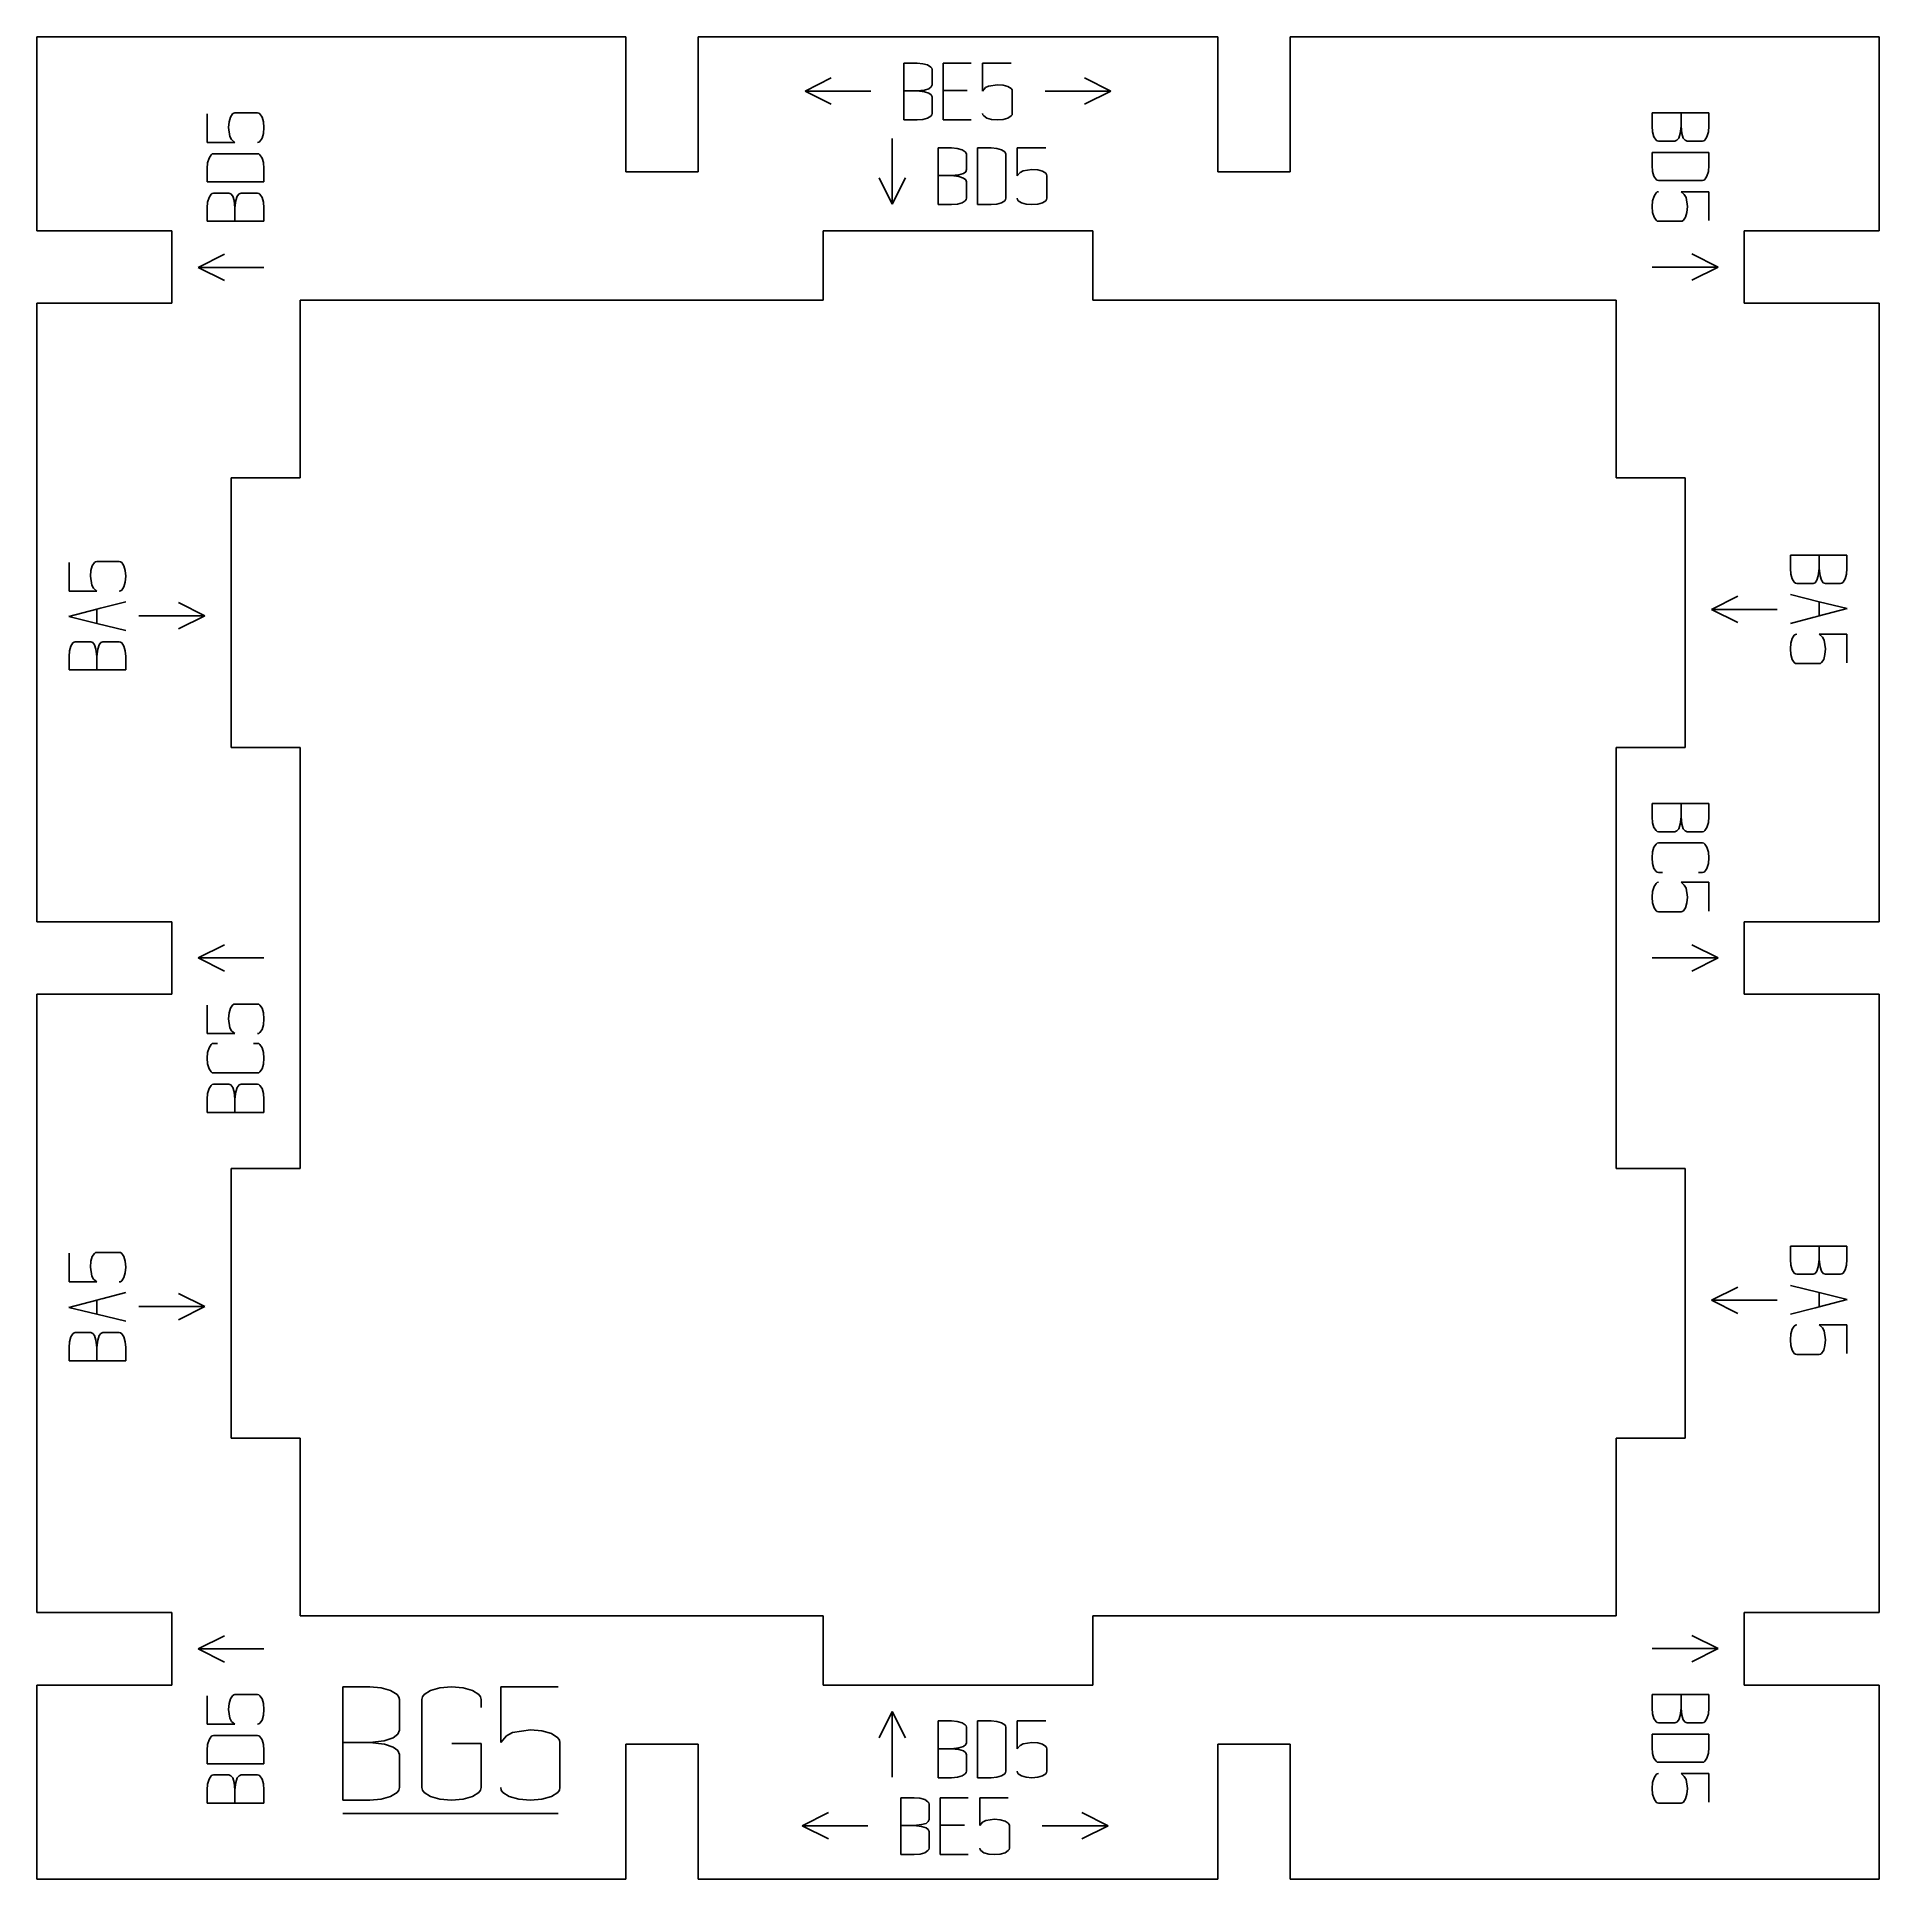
# Model space of a CAD drawing. Header units: millimetres. Extents: x 834 to 974, y -214 to -74.
import ezdxf

# ---------------------------------------------------------------- set-up
doc = ezdxf.new("R2010")
doc.units = ezdxf.units.MM
doc.layers.add('coding', color=2, linetype='Continuous')

msp = doc.modelspace()

# ---------------------------------------------------------------- linework, layer by layer
for p, q in [((833.55, -73.94), (878.3, -73.94)), ((833.55, -88.69), (833.55, -73.94)), ((878.3, -84.19), (878.3, -73.94)), ((883.8, -73.94), (883.8, -84.19)), ((923.3, -73.94), (883.8, -73.94)), ((923.3, -84.19), (923.3, -73.94)), ((973.55, -73.94), (928.8, -73.94)), ((928.8, -73.94), (928.8, -84.19)), ((973.55, -88.69), (973.55, -73.94)), ((883.8, -84.19), (878.3, -84.19)), ((928.8, -84.19), (923.3, -84.19)), ((843.8, -88.69), (833.55, -88.69)), ((843.8, -94.19), (843.8, -88.69)), ((893.3, -88.69), (893.3, -93.94)), ((913.8, -88.69), (893.3, -88.69)), ((913.8, -93.94), (913.8, -88.69)), ((963.3, -94.19), (963.3, -88.69)), ((963.3, -88.69), (973.55, -88.69)), ((833.55, -94.19), (843.8, -94.19)), ((833.55, -141.19), (833.55, -94.19)), ((853.55, -93.94), (853.55, -107.44)), ((893.3, -93.94), (853.55, -93.94)), ((953.55, -93.94), (913.8, -93.94)), ((953.55, -107.44), (953.55, -93.94)), ((973.55, -94.19), (963.3, -94.19)), ((973.55, -141.19), (973.55, -94.19)), ((853.55, -107.44), (848.3, -107.44)), ((848.3, -107.44), (848.3, -127.94)), ((958.8, -107.44), (953.55, -107.44)), ((958.8, -127.94), (958.8, -107.44)), ((848.3, -127.94), (853.55, -127.94)), ((853.55, -127.94), (853.55, -159.94)), ((953.55, -159.94), (953.55, -127.94)), ((953.55, -127.94), (958.8, -127.94)), ((843.8, -141.19), (833.55, -141.19)), ((843.8, -146.69), (843.8, -141.19)), ((963.3, -146.69), (963.3, -141.19)), ((963.3, -141.19), (973.55, -141.19)), ((833.55, -146.69), (843.8, -146.69)), ((833.55, -193.69), (833.55, -146.69)), ((973.55, -146.69), (963.3, -146.69)), ((973.55, -193.69), (973.55, -146.69)), ((848.3, -180.44), (848.3, -159.94)), ((848.3, -159.94), (853.55, -159.94)), ((953.55, -159.94), (958.8, -159.94)), ((958.8, -159.94), (958.8, -180.44)), ((853.55, -180.44), (848.3, -180.44)), ((853.55, -193.94), (853.55, -180.44)), ((958.8, -180.44), (953.55, -180.44)), ((953.55, -180.44), (953.55, -193.94)), ((843.8, -193.69), (833.55, -193.69)), ((843.8, -199.19), (843.8, -193.69)), ((893.3, -193.94), (853.55, -193.94)), ((893.3, -199.19), (893.3, -193.94)), ((953.55, -193.94), (913.8, -193.94)), ((913.8, -193.94), (913.8, -199.19)), ((963.3, -199.19), (963.3, -193.69)), ((963.3, -193.69), (973.55, -193.69)), ((833.55, -213.94), (833.55, -199.19)), ((833.55, -199.19), (843.8, -199.19)), ((913.8, -199.19), (893.3, -199.19)), ((973.55, -199.19), (963.3, -199.19)), ((973.55, -213.94), (973.55, -199.19)), ((878.3, -203.69), (883.8, -203.69)), ((878.3, -213.94), (878.3, -203.69)), ((883.8, -203.69), (883.8, -213.94)), ((923.3, -203.69), (928.8, -203.69)), ((923.3, -213.94), (923.3, -203.69)), ((928.8, -203.69), (928.8, -213.94)), ((878.3, -213.94), (833.55, -213.94)), ((883.8, -213.94), (923.3, -213.94)), ((928.8, -213.94), (973.55, -213.94))]:
    msp.add_line(p, q)
at = {"layer": 'coding'}
for p, q in [((899.42, -75.94), (899.42, -80.25)), ((900.44, -75.94), (899.42, -75.94)), ((899.42, -78.05), (899.42, -75.94)), ((899.42, -75.94), (900.44, -75.94)), ((900.87, -75.98), (900.44, -75.94)), ((900.44, -75.94), (900.87, -75.98)), ((901.24, -76.08), (900.87, -75.98)), ((900.87, -75.98), (901.24, -76.08)), ((901.48, -76.24), (901.24, -76.08)), ((901.24, -76.08), (901.48, -76.24)), ((901.55, -76.33), (901.48, -76.24)), ((901.48, -76.24), (901.55, -76.33)), ((901.57, -76.42), (901.55, -76.33)), ((901.55, -76.33), (901.57, -76.42)), ((901.57, -77.59), (901.57, -76.42)), ((901.57, -76.42), (901.57, -77.59)), ((902.42, -80.25), (902.42, -75.94)), ((902.42, -75.94), (904.55, -75.94)), ((904.55, -75.94), (902.42, -75.94)), ((902.42, -75.94), (902.42, -78.03)), ((905.42, -78.06), (905.42, -75.94)), ((905.42, -75.94), (907.59, -75.94)), ((907.59, -75.94), (905.42, -75.94)), ((905.42, -75.94), (905.42, -78.06)), ((893.92, -77.06), (891.92, -78.06)), ((896.92, -78.06), (891.92, -78.06)), ((893.92, -79.06), (891.92, -78.06)), ((899.42, -80.25), (899.42, -78.05)), ((899.42, -78.05), (900.44, -78.05)), ((900.44, -78.05), (899.42, -78.05)), ((900.44, -78.05), (900.99, -77.99)), ((900.99, -77.99), (900.44, -78.05)), ((900.44, -78.05), (901, -78.12)), ((901, -78.12), (900.44, -78.05)), ((900.99, -77.99), (901.34, -77.88)), ((901.34, -77.88), (900.99, -77.99)), ((901, -78.12), (901.34, -78.23)), ((901.34, -78.23), (901, -78.12)), ((901.34, -77.88), (901.51, -77.74)), ((901.51, -77.74), (901.34, -77.88)), ((901.34, -78.23), (901.51, -78.36)), ((901.51, -78.36), (901.34, -78.23)), ((901.51, -77.74), (901.57, -77.59)), ((901.57, -77.59), (901.51, -77.74)), ((901.51, -78.36), (901.57, -78.51)), ((901.57, -78.51), (901.51, -78.36)), ((902.42, -78.03), (904.25, -78.03)), ((904.25, -78.03), (902.42, -78.03)), ((902.42, -78.03), (902.42, -80.25)), ((905.64, -77.8), (905.42, -78.06)), ((905.42, -78.06), (905.64, -77.8)), ((905.87, -77.68), (905.64, -77.8)), ((905.64, -77.8), (905.87, -77.68)), ((906.54, -77.58), (905.87, -77.68)), ((905.87, -77.68), (906.54, -77.58)), ((906.98, -77.61), (906.54, -77.58)), ((906.54, -77.58), (906.98, -77.61)), ((907.34, -77.72), (906.98, -77.61)), ((906.98, -77.61), (907.34, -77.72)), ((907.59, -77.87), (907.34, -77.72)), ((907.34, -77.72), (907.59, -77.87)), ((907.65, -77.96), (907.59, -77.87)), ((907.59, -77.87), (907.65, -77.96)), ((907.67, -78.06), (907.65, -77.96)), ((907.65, -77.96), (907.67, -78.06)), ((907.67, -79.77), (907.67, -78.06)), ((907.67, -78.06), (907.67, -79.77)), ((910.17, -78.06), (915.17, -78.06)), ((913.17, -77.06), (915.17, -78.06)), ((913.17, -79.06), (915.17, -78.06)), ((846.49, -81.97), (846.49, -79.79)), ((846.49, -79.79), (846.49, -81.97)), ((848.42, -79.8), (848.26, -80.04)), ((848.26, -80.04), (848.42, -79.8)), ((848.51, -79.74), (848.42, -79.8)), ((848.42, -79.8), (848.51, -79.74)), ((848.6, -79.72), (848.51, -79.74)), ((848.51, -79.74), (848.6, -79.72)), ((850.31, -79.72), (848.6, -79.72)), ((848.6, -79.72), (850.31, -79.72)), ((850.41, -79.74), (850.31, -79.72)), ((850.31, -79.72), (850.41, -79.74)), ((850.5, -79.8), (850.41, -79.74)), ((850.41, -79.74), (850.5, -79.8)), ((850.66, -80.04), (850.5, -79.8)), ((850.5, -79.8), (850.66, -80.04)), ((901.57, -79.77), (901.55, -79.87)), ((901.55, -79.87), (901.57, -79.77)), ((901.57, -78.51), (901.57, -79.77)), ((901.57, -79.77), (901.57, -78.51)), ((905.44, -79.86), (905.42, -79.77)), ((905.42, -79.77), (905.44, -79.86)), ((907.65, -79.86), (907.67, -79.77)), ((907.67, -79.77), (907.65, -79.86)), ((956.3, -79.72), (958.49, -79.72)), ((956.3, -80.74), (956.3, -79.72)), ((960.6, -79.72), (956.3, -79.72)), ((956.3, -79.72), (956.3, -80.74)), ((958.49, -79.72), (958.49, -80.74)), ((958.49, -80.74), (958.49, -79.72)), ((958.49, -79.72), (960.6, -79.72)), ((960.6, -80.74), (960.6, -79.72)), ((960.6, -79.72), (960.6, -80.74)), ((848.16, -80.4), (848.12, -80.84)), ((848.12, -80.84), (848.16, -80.4)), ((848.12, -80.84), (848.22, -81.52)), ((848.22, -81.52), (848.12, -80.84)), ((848.26, -80.04), (848.16, -80.4)), ((848.16, -80.4), (848.26, -80.04)), ((850.76, -80.4), (850.66, -80.04)), ((850.66, -80.04), (850.76, -80.4)), ((850.76, -80.4), (850.8, -80.84)), ((850.8, -80.84), (850.76, -81.28)), ((900.44, -80.25), (899.42, -80.25)), ((899.42, -80.25), (900.44, -80.25)), ((900.87, -80.21), (900.44, -80.25)), ((900.44, -80.25), (900.87, -80.21)), ((901.24, -80.11), (900.87, -80.21)), ((900.87, -80.21), (901.24, -80.11)), ((901.48, -79.96), (901.24, -80.11)), ((901.24, -80.11), (901.48, -79.96)), ((901.55, -79.87), (901.48, -79.96)), ((901.48, -79.96), (901.55, -79.87)), ((902.42, -80.25), (904.55, -80.25)), ((904.55, -80.25), (902.42, -80.25)), ((905.5, -79.95), (905.44, -79.86)), ((905.44, -79.86), (905.5, -79.95)), ((905.74, -80.11), (905.5, -79.95)), ((905.5, -79.95), (905.74, -80.11)), ((906.1, -80.21), (905.74, -80.11)), ((905.74, -80.11), (906.1, -80.21)), ((906.54, -80.25), (906.1, -80.21)), ((906.98, -80.21), (906.54, -80.25)), ((906.98, -80.21), (907.34, -80.11)), ((907.34, -80.11), (906.98, -80.21)), ((907.34, -80.11), (907.59, -79.95)), ((907.59, -79.95), (907.34, -80.11)), ((907.59, -79.95), (907.65, -79.86)), ((907.65, -79.86), (907.59, -79.95)), ((956.33, -81.17), (956.3, -80.74)), ((956.3, -80.74), (956.33, -81.17)), ((956.43, -81.53), (956.33, -81.17)), ((956.33, -81.17), (956.43, -81.53)), ((958.49, -80.74), (958.42, -81.29)), ((958.42, -81.29), (958.49, -80.74)), ((958.49, -80.74), (958.56, -81.29)), ((958.56, -81.29), (958.49, -80.74)), ((960.46, -81.53), (960.57, -81.17)), ((960.57, -81.17), (960.46, -81.53)), ((960.57, -81.17), (960.6, -80.74)), ((960.6, -80.74), (960.57, -81.17)), ((848.6, -81.97), (846.49, -81.97)), ((846.49, -81.97), (848.6, -81.97)), ((848.22, -81.52), (848.35, -81.75)), ((848.35, -81.75), (848.22, -81.52)), ((848.35, -81.75), (848.6, -81.97)), ((848.6, -81.97), (848.35, -81.75)), ((850.41, -81.95), (850.31, -81.97)), ((850.31, -81.97), (850.41, -81.95)), ((850.5, -81.89), (850.41, -81.95)), ((850.41, -81.95), (850.5, -81.89)), ((850.66, -81.64), (850.5, -81.89)), ((850.5, -81.89), (850.66, -81.64)), ((850.76, -81.28), (850.66, -81.64)), ((850.66, -81.64), (850.76, -81.28)), ((898.55, -81.66), (898.55, -86.66)), ((902.05, -82.38), (902.05, -86.69)), ((903.06, -82.38), (902.05, -82.38)), ((902.05, -84.49), (902.05, -82.38)), ((902.05, -82.38), (903.06, -82.38)), ((903.49, -82.42), (903.06, -82.38)), ((903.06, -82.38), (903.49, -82.42)), ((903.86, -82.53), (903.49, -82.42)), ((903.49, -82.42), (903.86, -82.53)), ((904.1, -82.68), (903.86, -82.53)), ((903.86, -82.53), (904.1, -82.68)), ((905.04, -86.69), (905.04, -82.38)), ((905.04, -82.38), (906.06, -82.38)), ((905.04, -82.38), (905.04, -86.69)), ((906.06, -82.38), (905.04, -82.38)), ((906.06, -82.38), (906.49, -82.42)), ((906.49, -82.42), (906.06, -82.38)), ((906.49, -82.42), (906.86, -82.53)), ((906.86, -82.53), (906.49, -82.42)), ((906.86, -82.53), (907.1, -82.68)), ((907.1, -82.68), (906.86, -82.53)), ((908.04, -84.5), (908.04, -82.38)), ((908.04, -82.38), (910.21, -82.38)), ((910.21, -82.38), (908.04, -82.38)), ((908.04, -82.38), (908.04, -84.5)), ((956.59, -81.78), (956.43, -81.53)), ((956.43, -81.53), (956.59, -81.78)), ((956.68, -81.84), (956.59, -81.78)), ((956.59, -81.78), (956.68, -81.84)), ((956.78, -81.86), (956.68, -81.84)), ((956.68, -81.84), (956.78, -81.86)), ((958.03, -81.86), (956.78, -81.86)), ((956.78, -81.86), (958.03, -81.86)), ((958.18, -81.8), (958.03, -81.86)), ((958.03, -81.86), (958.18, -81.8)), ((958.32, -81.63), (958.18, -81.8)), ((958.18, -81.8), (958.32, -81.63)), ((958.42, -81.29), (958.32, -81.63)), ((958.32, -81.63), (958.42, -81.29)), ((958.56, -81.29), (958.66, -81.63)), ((958.66, -81.63), (958.56, -81.29)), ((958.66, -81.63), (958.8, -81.8)), ((958.8, -81.8), (958.66, -81.63)), ((958.8, -81.8), (958.96, -81.86)), ((958.96, -81.86), (958.8, -81.8)), ((958.96, -81.86), (960.12, -81.86)), ((960.12, -81.86), (958.96, -81.86)), ((960.12, -81.86), (960.22, -81.84)), ((960.22, -81.84), (960.12, -81.86)), ((960.22, -81.84), (960.3, -81.78)), ((960.3, -81.78), (960.22, -81.84)), ((960.3, -81.78), (960.46, -81.53)), ((960.46, -81.53), (960.3, -81.78)), ((846.49, -83.94), (846.52, -83.51)), ((846.52, -83.51), (846.49, -83.94)), ((846.49, -84.96), (846.49, -83.94)), ((846.49, -83.94), (846.49, -84.96)), ((846.52, -83.51), (846.63, -83.15)), ((846.63, -83.15), (846.52, -83.51)), ((846.63, -83.15), (846.79, -82.9)), ((846.79, -82.9), (846.63, -83.15)), ((846.79, -82.9), (846.87, -82.84)), ((846.87, -82.84), (846.79, -82.9)), ((846.87, -82.84), (846.97, -82.82)), ((846.97, -82.82), (846.87, -82.84)), ((846.97, -82.82), (850.31, -82.82)), ((850.31, -82.82), (846.97, -82.82)), ((850.31, -82.82), (850.41, -82.84)), ((850.41, -82.84), (850.31, -82.82)), ((850.41, -82.84), (850.5, -82.9)), ((850.5, -82.9), (850.41, -82.84)), ((850.5, -82.9), (850.66, -83.15)), ((850.66, -83.15), (850.5, -82.9)), ((850.66, -83.15), (850.76, -83.5)), ((850.76, -83.5), (850.66, -83.15)), ((850.76, -83.5), (850.8, -83.94)), ((850.8, -83.94), (850.76, -83.5)), ((850.8, -83.94), (850.8, -84.96)), ((850.8, -84.96), (850.8, -83.94)), ((904.17, -82.77), (904.1, -82.68)), ((904.1, -82.68), (904.17, -82.77)), ((904.19, -82.86), (904.17, -82.77)), ((904.17, -82.77), (904.19, -82.86)), ((904.19, -84.03), (904.19, -82.86)), ((904.19, -82.86), (904.19, -84.03)), ((907.1, -82.68), (907.16, -82.77)), ((907.16, -82.77), (907.1, -82.68)), ((907.16, -82.77), (907.18, -82.86)), ((907.18, -82.86), (907.16, -82.77)), ((907.18, -82.86), (907.18, -86.21)), ((907.18, -86.21), (907.18, -82.86)), ((956.3, -82.72), (960.6, -82.72)), ((956.3, -83.73), (956.3, -82.72)), ((960.6, -82.72), (956.3, -82.72)), ((956.3, -82.72), (956.3, -83.73)), ((956.33, -84.18), (956.3, -83.73)), ((956.3, -83.73), (956.33, -84.18)), ((960.6, -83.73), (960.57, -84.17)), ((960.57, -84.17), (960.6, -83.73)), ((960.6, -82.72), (960.6, -83.73)), ((960.6, -83.73), (960.6, -82.72)), ((850.8, -84.96), (846.49, -84.96)), ((846.49, -84.96), (850.8, -84.96)), ((897.55, -84.66), (898.55, -86.66)), ((899.55, -84.66), (898.55, -86.66)), ((902.05, -86.69), (902.05, -84.49)), ((902.05, -84.49), (903.06, -84.49)), ((903.06, -84.49), (902.05, -84.49)), ((903.06, -84.49), (903.61, -84.43)), ((903.61, -84.43), (903.06, -84.49)), ((903.06, -84.49), (903.62, -84.56)), ((903.62, -84.56), (903.06, -84.49)), ((903.61, -84.43), (903.96, -84.32)), ((903.96, -84.33), (903.61, -84.43)), ((903.62, -84.56), (903.96, -84.67)), ((903.96, -84.67), (903.62, -84.56)), ((903.96, -84.32), (904.13, -84.19)), ((904.13, -84.19), (903.96, -84.33)), ((903.96, -84.67), (904.13, -84.8)), ((904.13, -84.8), (903.96, -84.67)), ((904.13, -84.19), (904.19, -84.03)), ((904.19, -84.03), (904.13, -84.19)), ((904.13, -84.8), (904.19, -84.96)), ((904.19, -84.96), (904.13, -84.8)), ((904.19, -84.96), (904.19, -86.21)), ((904.19, -86.21), (904.19, -84.96)), ((908.26, -84.25), (908.04, -84.5)), ((908.04, -84.5), (908.26, -84.25)), ((908.49, -84.12), (908.26, -84.25)), ((908.26, -84.25), (908.49, -84.12)), ((909.16, -84.02), (908.49, -84.12)), ((908.49, -84.12), (909.16, -84.02)), ((909.6, -84.05), (909.16, -84.02)), ((909.16, -84.02), (909.6, -84.05)), ((909.97, -84.16), (909.6, -84.05)), ((909.6, -84.05), (909.97, -84.16)), ((910.21, -84.31), (909.97, -84.16)), ((909.97, -84.16), (910.21, -84.31)), ((910.27, -84.4), (910.21, -84.31)), ((910.21, -84.31), (910.27, -84.4)), ((910.29, -84.5), (910.27, -84.4)), ((910.27, -84.4), (910.29, -84.5)), ((910.29, -86.21), (910.29, -84.5)), ((910.29, -84.5), (910.29, -86.21)), ((956.43, -84.53), (956.33, -84.18)), ((956.33, -84.18), (956.43, -84.53)), ((956.59, -84.78), (956.43, -84.53)), ((956.43, -84.53), (956.59, -84.78)), ((956.68, -84.84), (956.59, -84.78)), ((956.59, -84.78), (956.68, -84.84)), ((956.78, -84.86), (956.68, -84.84)), ((956.68, -84.84), (956.78, -84.86)), ((960.12, -84.86), (956.78, -84.86)), ((956.78, -84.86), (960.12, -84.86)), ((960.22, -84.84), (960.12, -84.86)), ((960.12, -84.86), (960.22, -84.84)), ((960.3, -84.78), (960.22, -84.84)), ((960.22, -84.84), (960.3, -84.78)), ((960.46, -84.53), (960.3, -84.78)), ((960.3, -84.78), (960.46, -84.53)), ((960.57, -84.17), (960.46, -84.53)), ((960.46, -84.53), (960.57, -84.17)), ((846.52, -86.51), (846.49, -86.94)), ((846.49, -86.94), (846.52, -86.51)), ((846.63, -86.15), (846.52, -86.51)), ((846.52, -86.51), (846.63, -86.15)), ((846.79, -85.9), (846.63, -86.15)), ((846.63, -86.15), (846.79, -85.9)), ((846.87, -85.84), (846.79, -85.9)), ((846.79, -85.9), (846.87, -85.84)), ((846.97, -85.82), (846.87, -85.84)), ((846.87, -85.84), (846.97, -85.82)), ((848.14, -85.82), (846.97, -85.82)), ((846.97, -85.82), (848.14, -85.82)), ((848.29, -85.88), (848.14, -85.82)), ((848.14, -85.82), (848.29, -85.88)), ((848.43, -86.05), (848.29, -85.88)), ((848.29, -85.88), (848.43, -86.05)), ((848.53, -86.39), (848.43, -86.05)), ((848.43, -86.05), (848.53, -86.39)), ((848.6, -86.94), (848.53, -86.39)), ((848.53, -86.39), (848.6, -86.94)), ((848.6, -86.94), (848.67, -86.38)), ((848.67, -86.38), (848.6, -86.94)), ((848.67, -86.38), (848.77, -86.05)), ((848.77, -86.05), (848.67, -86.38)), ((848.77, -86.05), (848.91, -85.88)), ((848.91, -85.88), (848.77, -86.05)), ((848.91, -85.88), (849.06, -85.82)), ((849.06, -85.82), (848.91, -85.88)), ((849.06, -85.82), (850.31, -85.82)), ((850.31, -85.82), (849.06, -85.82)), ((850.31, -85.82), (850.41, -85.84)), ((850.41, -85.84), (850.31, -85.82)), ((850.41, -85.84), (850.5, -85.9)), ((850.5, -85.9), (850.41, -85.84)), ((850.5, -85.9), (850.66, -86.15)), ((850.66, -86.15), (850.5, -85.9)), ((850.66, -86.15), (850.76, -86.51)), ((850.76, -86.51), (850.66, -86.15)), ((850.76, -86.51), (850.8, -86.94)), ((850.8, -86.94), (850.76, -86.51)), ((903.06, -86.69), (902.05, -86.69)), ((902.05, -86.69), (903.06, -86.69)), ((903.5, -86.66), (903.06, -86.69)), ((903.06, -86.69), (903.5, -86.66)), ((903.86, -86.55), (903.5, -86.66)), ((903.5, -86.66), (903.86, -86.55)), ((904.1, -86.4), (903.86, -86.55)), ((903.86, -86.55), (904.1, -86.4)), ((904.17, -86.31), (904.1, -86.4)), ((904.1, -86.4), (904.17, -86.31)), ((904.19, -86.21), (904.17, -86.31)), ((904.17, -86.31), (904.19, -86.21)), ((906.06, -86.69), (905.04, -86.69)), ((905.04, -86.69), (906.06, -86.69)), ((906.5, -86.66), (906.06, -86.69)), ((906.06, -86.69), (906.5, -86.66)), ((906.86, -86.55), (906.5, -86.66)), ((906.5, -86.66), (906.86, -86.55)), ((907.1, -86.4), (906.86, -86.55)), ((906.86, -86.55), (907.1, -86.4)), ((907.16, -86.31), (907.1, -86.4)), ((907.1, -86.4), (907.16, -86.31)), ((907.18, -86.21), (907.16, -86.31)), ((907.16, -86.31), (907.18, -86.21)), ((908.06, -86.31), (908.04, -86.21)), ((908.04, -86.21), (908.06, -86.31)), ((908.12, -86.4), (908.06, -86.31)), ((908.06, -86.31), (908.12, -86.4)), ((908.36, -86.55), (908.12, -86.4)), ((908.12, -86.4), (908.36, -86.55)), ((908.72, -86.66), (908.36, -86.55)), ((908.36, -86.55), (908.72, -86.66)), ((909.16, -86.69), (908.72, -86.66)), ((909.6, -86.66), (909.16, -86.69)), ((909.6, -86.66), (909.97, -86.55)), ((909.97, -86.55), (909.6, -86.66)), ((909.97, -86.55), (910.21, -86.4)), ((910.21, -86.4), (909.97, -86.55)), ((910.21, -86.4), (910.27, -86.31)), ((910.27, -86.31), (910.21, -86.4)), ((910.27, -86.31), (910.29, -86.21)), ((910.29, -86.21), (910.27, -86.31)), ((956.3, -86.84), (956.33, -86.4)), ((956.33, -86.4), (956.44, -86.04)), ((956.44, -86.04), (956.33, -86.4)), ((956.44, -86.04), (956.59, -85.79)), ((956.59, -85.79), (956.44, -86.04)), ((956.59, -85.79), (956.68, -85.73)), ((956.68, -85.73), (956.59, -85.79)), ((956.68, -85.73), (956.78, -85.71)), ((956.78, -85.71), (956.68, -85.73)), ((958.74, -85.93), (958.49, -85.71)), ((958.49, -85.71), (960.6, -85.71)), ((960.6, -85.71), (958.49, -85.71)), ((958.49, -85.71), (958.74, -85.93)), ((958.87, -86.16), (958.74, -85.93)), ((958.74, -85.93), (958.87, -86.16)), ((958.97, -86.84), (958.87, -86.16)), ((958.87, -86.16), (958.97, -86.84)), ((960.6, -85.71), (960.6, -87.89)), ((960.6, -87.89), (960.6, -85.71)), ((846.49, -86.94), (846.49, -87.96)), ((846.49, -87.96), (846.49, -86.94)), ((846.49, -87.96), (850.8, -87.96)), ((848.6, -87.96), (846.49, -87.96)), ((848.6, -87.96), (848.6, -86.94)), ((848.6, -86.94), (848.6, -87.96)), ((850.8, -87.96), (848.6, -87.96)), ((850.8, -86.94), (850.8, -87.96)), ((850.8, -87.96), (850.8, -86.94)), ((956.33, -87.28), (956.3, -86.84)), ((956.33, -87.28), (956.44, -87.64)), ((956.44, -87.64), (956.33, -87.28)), ((956.44, -87.64), (956.59, -87.88)), ((956.59, -87.88), (956.44, -87.64)), ((956.59, -87.88), (956.68, -87.94)), ((956.68, -87.94), (956.59, -87.88)), ((956.68, -87.94), (956.78, -87.96)), ((956.78, -87.96), (956.68, -87.94)), ((956.78, -87.96), (958.49, -87.96)), ((958.49, -87.96), (956.78, -87.96)), ((958.49, -87.96), (958.58, -87.94)), ((958.58, -87.94), (958.49, -87.96)), ((958.58, -87.94), (958.67, -87.88)), ((958.67, -87.88), (958.58, -87.94)), ((958.67, -87.88), (958.83, -87.64)), ((958.83, -87.64), (958.67, -87.88)), ((958.83, -87.64), (958.93, -87.28)), ((958.93, -87.28), (958.83, -87.64)), ((958.93, -87.28), (958.97, -86.84)), ((958.97, -86.84), (958.93, -87.28)), ((847.8, -90.46), (845.8, -91.46)), ((959.3, -90.44), (961.3, -91.44)), ((850.8, -91.46), (845.8, -91.46)), ((847.8, -92.46), (845.8, -91.46)), ((956.3, -91.44), (961.3, -91.44)), ((959.3, -92.44), (961.3, -91.44)), ((966.8, -113.33), (968.99, -113.33)), ((966.8, -114.35), (966.8, -113.33)), ((971.1, -113.33), (966.8, -113.33)), ((966.8, -113.33), (966.8, -114.35)), ((968.99, -114.35), (968.99, -113.33)), ((968.99, -113.33), (971.1, -113.33)), ((971.1, -114.35), (971.1, -113.33)), ((971.1, -113.33), (971.1, -114.35)), ((835.99, -116.06), (835.99, -113.88)), ((835.99, -113.88), (835.99, -116.06)), ((837.66, -114.49), (837.62, -114.93)), ((837.62, -114.93), (837.66, -114.49)), ((837.76, -114.13), (837.66, -114.49)), ((837.66, -114.49), (837.76, -114.13)), ((837.92, -113.89), (837.76, -114.13)), ((837.76, -114.13), (837.92, -113.89)), ((838.01, -113.83), (837.92, -113.89)), ((837.92, -113.89), (838.01, -113.83)), ((838.1, -113.81), (838.01, -113.83)), ((838.01, -113.83), (838.1, -113.81)), ((839.81, -113.81), (838.1, -113.81)), ((838.1, -113.81), (839.81, -113.81)), ((839.91, -113.83), (839.81, -113.81)), ((839.81, -113.81), (839.91, -113.83)), ((840, -113.89), (839.91, -113.83)), ((839.91, -113.83), (840, -113.89)), ((840.16, -114.13), (840, -113.89)), ((840, -113.89), (840.16, -114.13)), ((840.26, -114.49), (840.16, -114.13)), ((840.16, -114.13), (840.26, -114.49)), ((840.26, -114.49), (840.3, -114.93)), ((966.83, -114.78), (966.8, -114.35)), ((966.8, -114.35), (966.83, -114.78)), ((966.93, -115.14), (966.83, -114.78)), ((966.83, -114.78), (966.93, -115.14)), ((968.92, -114.91), (968.99, -114.35)), ((969.06, -114.9), (968.99, -114.35)), ((970.96, -115.14), (971.07, -114.78)), ((971.07, -114.78), (970.96, -115.14)), ((971.07, -114.78), (971.1, -114.35)), ((971.1, -114.35), (971.07, -114.78)), ((838.1, -116.06), (835.99, -116.06)), ((835.99, -116.06), (838.1, -116.06)), ((837.62, -114.93), (837.72, -115.61)), ((837.72, -115.61), (837.62, -114.93)), ((837.72, -115.61), (837.85, -115.84)), ((837.85, -115.84), (837.72, -115.61)), ((837.85, -115.84), (838.1, -116.06)), ((838.1, -116.06), (837.85, -115.84)), ((839.91, -116.04), (839.81, -116.06)), ((839.81, -116.06), (839.91, -116.04)), ((840, -115.98), (839.91, -116.04)), ((839.91, -116.04), (840, -115.98)), ((840.16, -115.73), (840, -115.98)), ((840, -115.98), (840.16, -115.73)), ((840.26, -115.37), (840.16, -115.73)), ((840.16, -115.73), (840.26, -115.37)), ((840.3, -114.93), (840.26, -115.37)), ((967.09, -115.39), (966.93, -115.14)), ((966.93, -115.14), (967.09, -115.39)), ((967.18, -115.45), (967.09, -115.39)), ((967.09, -115.39), (967.18, -115.45)), ((967.28, -115.47), (967.18, -115.45)), ((967.18, -115.45), (967.28, -115.47)), ((968.53, -115.47), (967.28, -115.47)), ((967.28, -115.47), (968.53, -115.47)), ((968.68, -115.42), (968.53, -115.47)), ((968.53, -115.47), (968.68, -115.42)), ((968.82, -115.24), (968.68, -115.42)), ((968.68, -115.42), (968.82, -115.24)), ((968.92, -114.91), (968.82, -115.24)), ((968.82, -115.24), (968.92, -114.91)), ((969.06, -114.9), (969.16, -115.24)), ((969.16, -115.24), (969.06, -114.9)), ((969.16, -115.24), (969.3, -115.42)), ((969.3, -115.42), (969.16, -115.24)), ((969.3, -115.42), (969.46, -115.47)), ((969.46, -115.47), (969.3, -115.42)), ((969.46, -115.47), (970.62, -115.47)), ((970.62, -115.47), (969.46, -115.47)), ((970.62, -115.47), (970.72, -115.45)), ((970.72, -115.45), (970.62, -115.47)), ((970.72, -115.45), (970.8, -115.39)), ((970.8, -115.39), (970.72, -115.45)), ((970.8, -115.39), (970.96, -115.14)), ((970.96, -115.14), (970.8, -115.39)), ((835.98, -117.99), (838.1, -117.44)), ((838.1, -117.44), (838.47, -117.34)), ((838.1, -118.51), (838.1, -117.44)), ((838.48, -117.34), (840.3, -116.87)), ((844.3, -116.93), (846.3, -117.93)), ((962.8, -116.45), (960.8, -117.45)), ((965.8, -117.45), (960.8, -117.45)), ((962.8, -118.45), (960.8, -117.45)), ((968.99, -116.87), (966.8, -116.33)), ((971.11, -117.39), (968.99, -116.87)), ((968.99, -116.87), (968.99, -117.94)), ((971.11, -117.39), (968.99, -117.94)), ((835.98, -117.99), (838.1, -118.51)), ((838.1, -118.51), (840.3, -119.05)), ((841.3, -117.93), (846.3, -117.93)), ((844.3, -118.93), (846.3, -117.93)), ((968.61, -118.04), (966.8, -118.51)), ((968.99, -117.94), (968.62, -118.04)), ((836.13, -120.24), (836.02, -120.6)), ((836.02, -120.6), (836.13, -120.24)), ((836.29, -119.99), (836.13, -120.24)), ((836.13, -120.24), (836.29, -119.99)), ((836.37, -119.93), (836.29, -119.99)), ((836.29, -119.99), (836.37, -119.93)), ((836.47, -119.91), (836.37, -119.93)), ((836.37, -119.93), (836.47, -119.91)), ((837.64, -119.91), (836.47, -119.91)), ((836.47, -119.91), (837.64, -119.91)), ((837.79, -119.97), (837.64, -119.91)), ((837.64, -119.91), (837.79, -119.97)), ((837.93, -120.14), (837.79, -119.97)), ((837.79, -119.97), (837.93, -120.14)), ((838.03, -120.48), (837.93, -120.14)), ((837.93, -120.14), (838.03, -120.48)), ((838.17, -120.47), (838.27, -120.14)), ((838.27, -120.14), (838.17, -120.47)), ((838.27, -120.14), (838.41, -119.97)), ((838.41, -119.97), (838.27, -120.14)), ((838.41, -119.97), (838.56, -119.91)), ((838.56, -119.91), (838.41, -119.97)), ((838.56, -119.91), (839.81, -119.91)), ((839.81, -119.91), (838.56, -119.91)), ((839.81, -119.91), (839.91, -119.93)), ((839.91, -119.93), (839.81, -119.91)), ((839.91, -119.93), (840, -119.99)), ((840, -119.99), (839.91, -119.93)), ((840, -119.99), (840.16, -120.24)), ((840.16, -120.24), (840, -119.99)), ((840.16, -120.24), (840.26, -120.6)), ((840.26, -120.6), (840.16, -120.24)), ((966.8, -120.45), (966.83, -120.01)), ((966.83, -120.01), (966.94, -119.65)), ((966.94, -119.65), (966.83, -120.01)), ((966.94, -119.65), (967.09, -119.41)), ((967.09, -119.41), (966.94, -119.65)), ((967.09, -119.41), (967.18, -119.35)), ((967.18, -119.35), (967.09, -119.41)), ((967.18, -119.35), (967.28, -119.33)), ((967.28, -119.33), (967.18, -119.35)), ((969.24, -119.55), (968.99, -119.33)), ((968.99, -119.33), (971.1, -119.33)), ((971.1, -119.33), (968.99, -119.33)), ((968.99, -119.33), (969.24, -119.55)), ((969.37, -119.78), (969.24, -119.55)), ((969.24, -119.55), (969.37, -119.78)), ((969.47, -120.45), (969.37, -119.78)), ((969.37, -119.78), (969.47, -120.45)), ((971.1, -119.33), (971.1, -121.5)), ((971.1, -121.5), (971.1, -119.33)), ((836.02, -120.6), (835.99, -121.03)), ((835.99, -121.03), (836.02, -120.6)), ((835.99, -121.03), (835.99, -122.05)), ((835.99, -122.05), (835.99, -121.03)), ((838.03, -120.48), (838.1, -121.03)), ((838.17, -120.47), (838.1, -121.03)), ((838.1, -121.03), (838.1, -122.05)), ((840.26, -120.6), (840.3, -121.03)), ((840.3, -121.03), (840.26, -120.6)), ((840.3, -121.03), (840.3, -122.05)), ((840.3, -122.05), (840.3, -121.03)), ((966.83, -120.89), (966.8, -120.45)), ((966.83, -120.89), (966.94, -121.25)), ((966.94, -121.25), (966.83, -120.89)), ((966.94, -121.25), (967.09, -121.49)), ((967.09, -121.49), (966.94, -121.25)), ((967.09, -121.49), (967.18, -121.55)), ((967.18, -121.55), (967.09, -121.49)), ((967.18, -121.55), (967.28, -121.57)), ((967.28, -121.57), (967.18, -121.55)), ((967.28, -121.57), (968.99, -121.57)), ((968.99, -121.57), (967.28, -121.57)), ((968.99, -121.57), (969.08, -121.55)), ((969.08, -121.55), (968.99, -121.57)), ((969.08, -121.55), (969.17, -121.49)), ((969.17, -121.49), (969.08, -121.55)), ((969.17, -121.49), (969.33, -121.25)), ((969.33, -121.25), (969.17, -121.49)), ((969.33, -121.25), (969.43, -120.89)), ((969.43, -120.89), (969.33, -121.25)), ((969.43, -120.89), (969.47, -120.45)), ((969.47, -120.45), (969.43, -120.89)), ((835.99, -122.05), (840.3, -122.05)), ((838.1, -122.05), (835.99, -122.05)), ((840.3, -122.05), (838.1, -122.05)), ((956.3, -132.21), (958.49, -132.21)), ((956.3, -133.22), (956.3, -132.21)), ((960.6, -132.21), (956.3, -132.21)), ((956.3, -132.21), (956.3, -133.22)), ((958.49, -132.21), (958.49, -133.22)), ((958.49, -133.22), (958.49, -132.21)), ((958.49, -132.21), (960.6, -132.21)), ((960.6, -133.22), (960.6, -132.21)), ((960.6, -132.21), (960.6, -133.22)), ((956.33, -133.66), (956.3, -133.22)), ((956.3, -133.22), (956.33, -133.66)), ((956.43, -134.02), (956.33, -133.66)), ((956.33, -133.66), (956.43, -134.02)), ((956.59, -134.26), (956.43, -134.02)), ((956.43, -134.02), (956.59, -134.26)), ((956.68, -134.33), (956.59, -134.26)), ((956.59, -134.26), (956.68, -134.33)), ((956.78, -134.35), (956.68, -134.33)), ((956.68, -134.33), (956.78, -134.35)), ((958.03, -134.35), (956.78, -134.35)), ((956.78, -134.35), (958.03, -134.35)), ((958.18, -134.29), (958.03, -134.35)), ((958.03, -134.35), (958.18, -134.29)), ((958.32, -134.12), (958.18, -134.29)), ((958.18, -134.29), (958.32, -134.12)), ((958.42, -133.78), (958.32, -134.12)), ((958.32, -134.12), (958.42, -133.78)), ((958.49, -133.22), (958.42, -133.78)), ((958.42, -133.78), (958.49, -133.22)), ((958.49, -133.22), (958.56, -133.77)), ((958.56, -133.77), (958.49, -133.22)), ((958.56, -133.77), (958.66, -134.12)), ((958.66, -134.12), (958.56, -133.77)), ((958.66, -134.12), (958.8, -134.29)), ((958.8, -134.29), (958.66, -134.12)), ((958.8, -134.29), (958.96, -134.35)), ((958.96, -134.35), (958.8, -134.29)), ((958.96, -134.35), (960.12, -134.35)), ((960.12, -134.35), (958.96, -134.35)), ((960.12, -134.35), (960.22, -134.33)), ((960.22, -134.33), (960.12, -134.35)), ((960.22, -134.33), (960.3, -134.26)), ((960.3, -134.26), (960.22, -134.33)), ((960.3, -134.26), (960.46, -134.02)), ((960.46, -134.02), (960.3, -134.26)), ((960.46, -134.02), (960.57, -133.65)), ((960.57, -133.65), (960.46, -134.02)), ((960.57, -133.65), (960.6, -133.22)), ((960.6, -133.22), (960.57, -133.65)), ((956.33, -135.88), (956.43, -135.52)), ((956.43, -135.52), (956.33, -135.88)), ((956.43, -135.52), (956.59, -135.28)), ((956.59, -135.28), (956.43, -135.52)), ((956.59, -135.28), (956.68, -135.22)), ((956.68, -135.22), (956.59, -135.28)), ((956.68, -135.22), (956.78, -135.2)), ((956.78, -135.2), (956.68, -135.22)), ((956.78, -135.2), (960.12, -135.2)), ((960.12, -135.2), (956.78, -135.2)), ((960.12, -135.2), (960.22, -135.22)), ((960.22, -135.22), (960.12, -135.2)), ((960.22, -135.22), (960.31, -135.28)), ((960.31, -135.28), (960.22, -135.22)), ((960.31, -135.28), (960.46, -135.52)), ((960.46, -135.52), (960.31, -135.28)), ((960.46, -135.52), (960.57, -135.89)), ((960.57, -135.89), (960.46, -135.52)), ((956.3, -136.33), (956.33, -135.88)), ((956.33, -135.88), (956.3, -136.33)), ((956.33, -136.77), (956.3, -136.33)), ((956.3, -136.33), (956.33, -136.77)), ((956.43, -137.13), (956.33, -136.77)), ((956.33, -136.77), (956.43, -137.13)), ((956.59, -137.37), (956.43, -137.13)), ((956.43, -137.13), (956.59, -137.37)), ((960.46, -137.13), (960.3, -137.37)), ((960.3, -137.37), (960.46, -137.13)), ((960.57, -136.76), (960.46, -137.13)), ((960.46, -137.13), (960.57, -136.76)), ((960.57, -135.89), (960.6, -136.33)), ((960.6, -136.33), (960.57, -135.89)), ((960.6, -136.33), (960.57, -136.76)), ((960.57, -136.76), (960.6, -136.33)), ((956.33, -138.88), (956.44, -138.51)), ((956.44, -138.51), (956.33, -138.88)), ((956.44, -138.51), (956.59, -138.27)), ((956.59, -138.27), (956.44, -138.51)), ((956.68, -137.43), (956.59, -137.37)), ((956.59, -137.37), (956.68, -137.43)), ((956.59, -138.27), (956.68, -138.21)), ((956.68, -138.21), (956.59, -138.27)), ((956.78, -137.45), (956.68, -137.43)), ((956.68, -137.43), (956.78, -137.45)), ((956.68, -138.21), (956.78, -138.19)), ((956.78, -138.19), (956.68, -138.21)), ((957.08, -137.45), (956.78, -137.45)), ((956.78, -137.45), (957.08, -137.45)), ((958.74, -138.41), (958.49, -138.19)), ((958.49, -138.19), (960.6, -138.19)), ((960.6, -138.19), (958.49, -138.19)), ((958.49, -138.19), (958.74, -138.41)), ((958.87, -138.64), (958.74, -138.41)), ((958.74, -138.41), (958.87, -138.64)), ((960.12, -137.45), (959.82, -137.45)), ((959.82, -137.45), (960.12, -137.45)), ((960.22, -137.43), (960.12, -137.45)), ((960.12, -137.45), (960.22, -137.43)), ((960.3, -137.37), (960.22, -137.43)), ((960.22, -137.43), (960.3, -137.37)), ((960.6, -138.19), (960.6, -140.37)), ((960.6, -140.37), (960.6, -138.19)), ((956.3, -139.32), (956.33, -138.88)), ((956.33, -139.76), (956.3, -139.32)), ((956.33, -139.76), (956.44, -140.12)), ((956.44, -140.12), (956.33, -139.76)), ((958.83, -140.12), (958.93, -139.76)), ((958.93, -139.76), (958.83, -140.12)), ((958.97, -139.32), (958.87, -138.64)), ((958.87, -138.64), (958.97, -139.32)), ((958.93, -139.76), (958.97, -139.32)), ((958.97, -139.32), (958.93, -139.76)), ((956.44, -140.12), (956.59, -140.36)), ((956.59, -140.36), (956.44, -140.12)), ((956.59, -140.36), (956.68, -140.42)), ((956.68, -140.42), (956.59, -140.36)), ((956.68, -140.42), (956.78, -140.44)), ((956.78, -140.44), (956.68, -140.42)), ((956.78, -140.44), (958.49, -140.44)), ((958.49, -140.44), (956.78, -140.44)), ((958.49, -140.44), (958.58, -140.42)), ((958.58, -140.42), (958.49, -140.44)), ((958.58, -140.42), (958.67, -140.36)), ((958.67, -140.36), (958.58, -140.42)), ((958.67, -140.36), (958.83, -140.12)), ((958.83, -140.12), (958.67, -140.36)), ((847.8, -142.94), (845.8, -143.94)), ((850.8, -143.94), (845.8, -143.94)), ((847.8, -144.94), (845.8, -143.94)), ((956.3, -143.94), (961.3, -143.94)), ((959.3, -142.94), (961.3, -143.94)), ((959.3, -144.94), (961.3, -143.94)), ((846.49, -149.69), (846.49, -147.52)), ((846.49, -147.52), (846.49, -149.69)), ((848.16, -148.12), (848.12, -148.57)), ((848.12, -148.57), (848.16, -148.12)), ((848.26, -147.76), (848.16, -148.12)), ((848.16, -148.12), (848.26, -147.76)), ((848.42, -147.52), (848.26, -147.76)), ((848.26, -147.76), (848.42, -147.52)), ((848.51, -147.46), (848.42, -147.52)), ((848.42, -147.52), (848.51, -147.46)), ((848.6, -147.44), (848.51, -147.46)), ((848.51, -147.46), (848.6, -147.44)), ((850.31, -147.44), (848.6, -147.44)), ((848.6, -147.44), (850.31, -147.44)), ((850.41, -147.46), (850.31, -147.44)), ((850.31, -147.44), (850.41, -147.46)), ((850.5, -147.52), (850.41, -147.46)), ((850.41, -147.46), (850.5, -147.52)), ((850.66, -147.76), (850.5, -147.52)), ((850.5, -147.52), (850.66, -147.76)), ((850.76, -148.12), (850.66, -147.76)), ((850.66, -147.76), (850.76, -148.12)), ((850.76, -148.12), (850.8, -148.57)), ((848.6, -149.69), (846.49, -149.69)), ((846.49, -149.69), (848.6, -149.69)), ((848.12, -148.57), (848.22, -149.24)), ((848.22, -149.24), (848.12, -148.57)), ((848.22, -149.24), (848.35, -149.47)), ((848.35, -149.47), (848.22, -149.24)), ((848.35, -149.47), (848.6, -149.69)), ((848.6, -149.69), (848.35, -149.47)), ((850.41, -149.67), (850.31, -149.69)), ((850.31, -149.69), (850.41, -149.67)), ((850.5, -149.61), (850.41, -149.67)), ((850.41, -149.67), (850.5, -149.61)), ((850.66, -149.37), (850.5, -149.61)), ((850.5, -149.61), (850.66, -149.37)), ((850.76, -149.01), (850.66, -149.37)), ((850.66, -149.37), (850.76, -149.01)), ((850.8, -148.57), (850.76, -149.01)), ((846.49, -151.56), (846.52, -151.12)), ((846.52, -151.12), (846.49, -151.56)), ((846.52, -151.12), (846.63, -150.76)), ((846.63, -150.76), (846.52, -151.12)), ((846.63, -150.76), (846.79, -150.51)), ((846.79, -150.51), (846.63, -150.76)), ((846.79, -150.51), (846.87, -150.45)), ((846.87, -150.45), (846.79, -150.51)), ((846.87, -150.45), (846.97, -150.43)), ((846.97, -150.43), (846.87, -150.45)), ((846.97, -150.43), (847.27, -150.43)), ((847.27, -150.43), (846.97, -150.43)), ((850.01, -150.43), (850.31, -150.43)), ((850.31, -150.43), (850.01, -150.43)), ((850.31, -150.43), (850.41, -150.45)), ((850.41, -150.45), (850.31, -150.43)), ((850.41, -150.45), (850.5, -150.51)), ((850.5, -150.51), (850.41, -150.45)), ((850.5, -150.51), (850.66, -150.76)), ((850.66, -150.76), (850.5, -150.51)), ((850.66, -150.76), (850.76, -151.11)), ((850.76, -151.11), (850.66, -150.76)), ((850.76, -151.11), (850.8, -151.56)), ((850.8, -151.56), (850.76, -151.11)), ((846.52, -151.99), (846.49, -151.56)), ((846.49, -151.56), (846.52, -151.99)), ((846.63, -152.36), (846.52, -151.99)), ((846.52, -151.99), (846.63, -152.36)), ((846.78, -152.6), (846.63, -152.36)), ((846.63, -152.36), (846.78, -152.6)), ((850.66, -152.36), (850.5, -152.6)), ((850.5, -152.6), (850.66, -152.36)), ((850.76, -152), (850.66, -152.36)), ((850.66, -152.36), (850.76, -152)), ((850.8, -151.56), (850.76, -152)), ((850.76, -152), (850.8, -151.56)), ((846.63, -153.87), (846.52, -154.23)), ((846.52, -154.23), (846.63, -153.87)), ((846.79, -153.62), (846.63, -153.87)), ((846.63, -153.87), (846.79, -153.62)), ((846.87, -152.66), (846.78, -152.6)), ((846.78, -152.6), (846.87, -152.66)), ((846.87, -153.56), (846.79, -153.62)), ((846.79, -153.62), (846.87, -153.56)), ((846.97, -152.68), (846.87, -152.66)), ((846.87, -152.66), (846.97, -152.68)), ((846.97, -153.54), (846.87, -153.56)), ((846.87, -153.56), (846.97, -153.54)), ((850.31, -152.68), (846.97, -152.68)), ((846.97, -152.68), (850.31, -152.68)), ((848.14, -153.54), (846.97, -153.54)), ((846.97, -153.54), (848.14, -153.54)), ((848.29, -153.59), (848.14, -153.54)), ((848.14, -153.54), (848.29, -153.59)), ((848.43, -153.77), (848.29, -153.59)), ((848.29, -153.59), (848.43, -153.77)), ((848.53, -154.11), (848.43, -153.77)), ((848.43, -153.77), (848.53, -154.11)), ((848.67, -154.1), (848.77, -153.77)), ((848.77, -153.77), (848.67, -154.1)), ((848.77, -153.77), (848.91, -153.59)), ((848.91, -153.59), (848.77, -153.77)), ((848.91, -153.59), (849.06, -153.54)), ((849.06, -153.54), (848.91, -153.59)), ((849.06, -153.54), (850.31, -153.54)), ((850.31, -153.54), (849.06, -153.54)), ((850.41, -152.66), (850.31, -152.68)), ((850.31, -152.68), (850.41, -152.66)), ((850.31, -153.54), (850.41, -153.56)), ((850.41, -153.56), (850.31, -153.54)), ((850.5, -152.6), (850.41, -152.66)), ((850.41, -152.66), (850.5, -152.6)), ((850.41, -153.56), (850.5, -153.62)), ((850.5, -153.62), (850.41, -153.56)), ((850.5, -153.62), (850.66, -153.87)), ((850.66, -153.87), (850.5, -153.62)), ((850.66, -153.87), (850.76, -154.23)), ((850.76, -154.23), (850.66, -153.87)), ((846.52, -154.23), (846.49, -154.66)), ((846.49, -154.66), (846.52, -154.23)), ((846.49, -154.66), (846.49, -155.68)), ((846.49, -155.68), (846.49, -154.66)), ((848.6, -154.66), (848.53, -154.11)), ((848.53, -154.11), (848.6, -154.66)), ((848.6, -154.66), (848.67, -154.1)), ((848.67, -154.1), (848.6, -154.66)), ((848.6, -155.68), (848.6, -154.66)), ((848.6, -154.66), (848.6, -155.68)), ((850.76, -154.23), (850.8, -154.66)), ((850.8, -154.66), (850.76, -154.23)), ((850.8, -154.66), (850.8, -155.68)), ((850.8, -155.68), (850.8, -154.66)), ((846.49, -155.68), (850.8, -155.68)), ((848.6, -155.68), (846.49, -155.68)), ((850.8, -155.68), (848.6, -155.68)), ((835.99, -168.56), (835.99, -166.38)), ((835.99, -166.38), (835.99, -168.56)), ((837.92, -166.39), (837.76, -166.63)), ((837.76, -166.63), (837.92, -166.39)), ((838.01, -166.33), (837.92, -166.39)), ((837.92, -166.39), (838.01, -166.33)), ((838.1, -166.31), (838.01, -166.33)), ((838.01, -166.33), (838.1, -166.31)), ((839.81, -166.31), (838.1, -166.31)), ((838.1, -166.31), (839.81, -166.31)), ((839.91, -166.33), (839.81, -166.31)), ((839.81, -166.31), (839.91, -166.33)), ((840, -166.39), (839.91, -166.33)), ((839.91, -166.33), (840, -166.39)), ((840.16, -166.63), (840, -166.39)), ((840, -166.39), (840.16, -166.63)), ((966.8, -165.83), (968.99, -165.83)), ((966.8, -166.85), (966.8, -165.83)), ((971.1, -165.83), (966.8, -165.83)), ((966.8, -165.83), (966.8, -166.85)), ((968.99, -166.85), (968.99, -165.83)), ((968.99, -165.83), (971.1, -165.83)), ((971.1, -166.85), (971.1, -165.83)), ((971.1, -165.83), (971.1, -166.85)), ((837.66, -166.99), (837.62, -167.43)), ((837.62, -167.43), (837.66, -166.99)), ((837.62, -167.43), (837.72, -168.11)), ((837.72, -168.11), (837.62, -167.43)), ((837.76, -166.63), (837.66, -166.99)), ((837.66, -166.99), (837.76, -166.63)), ((840.26, -166.99), (840.16, -166.63)), ((840.16, -166.63), (840.26, -166.99)), ((840.26, -167.87), (840.16, -168.23)), ((840.16, -168.23), (840.26, -167.87)), ((840.26, -166.99), (840.3, -167.43)), ((840.3, -167.43), (840.26, -167.87)), ((966.83, -167.28), (966.8, -166.85)), ((966.8, -166.85), (966.83, -167.28)), ((966.93, -167.64), (966.83, -167.28)), ((966.83, -167.28), (966.93, -167.64)), ((967.09, -167.89), (966.93, -167.64)), ((966.93, -167.64), (967.09, -167.89)), ((967.18, -167.95), (967.09, -167.89)), ((967.09, -167.89), (967.18, -167.95)), ((967.28, -167.97), (967.18, -167.95)), ((967.18, -167.95), (967.28, -167.97)), ((968.53, -167.97), (967.28, -167.97)), ((967.28, -167.97), (968.53, -167.97)), ((968.68, -167.92), (968.53, -167.97)), ((968.53, -167.97), (968.68, -167.92)), ((968.82, -167.74), (968.68, -167.92)), ((968.68, -167.92), (968.82, -167.74)), ((968.92, -167.41), (968.82, -167.74)), ((968.82, -167.74), (968.92, -167.41)), ((968.92, -167.41), (968.99, -166.85)), ((969.06, -167.4), (968.99, -166.85)), ((969.06, -167.4), (969.16, -167.74)), ((969.16, -167.74), (969.06, -167.4)), ((969.16, -167.74), (969.3, -167.92)), ((969.3, -167.92), (969.16, -167.74)), ((969.3, -167.92), (969.46, -167.97)), ((969.46, -167.97), (969.3, -167.92)), ((969.46, -167.97), (970.62, -167.97)), ((970.62, -167.97), (969.46, -167.97)), ((970.62, -167.97), (970.72, -167.95)), ((970.72, -167.95), (970.62, -167.97)), ((970.72, -167.95), (970.8, -167.89)), ((970.8, -167.89), (970.72, -167.95)), ((970.8, -167.89), (970.96, -167.64)), ((970.96, -167.64), (970.8, -167.89)), ((970.96, -167.64), (971.07, -167.28)), ((971.07, -167.28), (970.96, -167.64)), ((971.07, -167.28), (971.1, -166.85)), ((971.1, -166.85), (971.07, -167.28)), ((838.1, -168.56), (835.99, -168.56)), ((835.99, -168.56), (838.1, -168.56)), ((837.72, -168.11), (837.85, -168.34)), ((837.85, -168.34), (837.72, -168.11)), ((837.85, -168.34), (838.1, -168.56)), ((838.1, -168.56), (837.85, -168.34)), ((838.48, -169.84), (840.3, -169.37)), ((839.91, -168.54), (839.81, -168.56)), ((839.81, -168.56), (839.91, -168.54)), ((840, -168.48), (839.91, -168.54)), ((839.91, -168.54), (840, -168.48)), ((840.16, -168.23), (840, -168.48)), ((840, -168.48), (840.16, -168.23)), ((962.8, -168.95), (960.8, -169.95)), ((968.99, -169.37), (966.8, -168.83)), ((971.11, -169.89), (968.99, -169.37)), ((968.99, -169.37), (968.99, -170.44)), ((835.98, -170.49), (838.1, -169.94)), ((835.98, -170.49), (838.1, -171.01)), ((838.1, -169.94), (838.47, -169.84)), ((838.1, -171.01), (838.1, -169.94)), ((841.3, -170.43), (846.3, -170.43)), ((844.3, -169.43), (846.3, -170.43)), ((844.3, -171.43), (846.3, -170.43)), ((965.8, -169.95), (960.8, -169.95)), ((962.8, -170.95), (960.8, -169.95)), ((968.61, -170.54), (966.8, -171.01)), ((968.99, -170.44), (968.62, -170.54)), ((971.11, -169.89), (968.99, -170.44)), ((838.1, -171.01), (840.3, -171.55)), ((966.83, -172.51), (966.94, -172.15)), ((966.94, -172.15), (966.83, -172.51)), ((966.94, -172.15), (967.09, -171.91)), ((967.09, -171.91), (966.94, -172.15)), ((967.09, -171.91), (967.18, -171.85)), ((967.18, -171.85), (967.09, -171.91)), ((967.18, -171.85), (967.28, -171.83)), ((967.28, -171.83), (967.18, -171.85)), ((969.24, -172.05), (968.99, -171.83)), ((968.99, -171.83), (971.1, -171.83)), ((971.1, -171.83), (968.99, -171.83)), ((968.99, -171.83), (969.24, -172.05)), ((969.37, -172.28), (969.24, -172.05)), ((969.24, -172.05), (969.37, -172.28)), ((971.1, -171.83), (971.1, -174)), ((971.1, -174), (971.1, -171.83)), ((836.02, -173.1), (835.99, -173.53)), ((835.99, -173.53), (836.02, -173.1)), ((835.99, -173.53), (835.99, -174.55)), ((835.99, -174.55), (835.99, -173.53)), ((836.13, -172.74), (836.02, -173.1)), ((836.02, -173.1), (836.13, -172.74)), ((836.29, -172.49), (836.13, -172.74)), ((836.13, -172.74), (836.29, -172.49)), ((836.37, -172.43), (836.29, -172.49)), ((836.29, -172.49), (836.37, -172.43)), ((836.47, -172.41), (836.37, -172.43)), ((836.37, -172.43), (836.47, -172.41)), ((837.64, -172.41), (836.47, -172.41)), ((836.47, -172.41), (837.64, -172.41)), ((837.79, -172.47), (837.64, -172.41)), ((837.64, -172.41), (837.79, -172.47)), ((837.93, -172.64), (837.79, -172.47)), ((837.79, -172.47), (837.93, -172.64)), ((838.03, -172.98), (837.93, -172.64)), ((837.93, -172.64), (838.03, -172.98)), ((838.03, -172.98), (838.1, -173.53)), ((838.17, -172.97), (838.1, -173.53)), ((838.1, -173.53), (838.1, -174.55)), ((838.17, -172.97), (838.27, -172.64)), ((838.27, -172.64), (838.17, -172.97)), ((838.27, -172.64), (838.41, -172.47)), ((838.41, -172.47), (838.27, -172.64)), ((838.41, -172.47), (838.56, -172.41)), ((838.56, -172.41), (838.41, -172.47)), ((838.56, -172.41), (839.81, -172.41)), ((839.81, -172.41), (838.56, -172.41)), ((839.81, -172.41), (839.91, -172.43)), ((839.91, -172.43), (839.81, -172.41)), ((839.91, -172.43), (840, -172.49)), ((840, -172.49), (839.91, -172.43)), ((840, -172.49), (840.16, -172.74)), ((840.16, -172.74), (840, -172.49)), ((840.16, -172.74), (840.26, -173.1)), ((840.26, -173.1), (840.16, -172.74)), ((840.26, -173.1), (840.3, -173.53)), ((840.3, -173.53), (840.26, -173.1)), ((840.3, -173.53), (840.3, -174.55)), ((840.3, -174.55), (840.3, -173.53)), ((966.8, -172.95), (966.83, -172.51)), ((966.83, -173.39), (966.8, -172.95)), ((966.83, -173.39), (966.94, -173.75)), ((966.94, -173.75), (966.83, -173.39)), ((969.33, -173.75), (969.43, -173.39)), ((969.43, -173.39), (969.33, -173.75)), ((969.47, -172.95), (969.37, -172.28)), ((969.37, -172.28), (969.47, -172.95)), ((969.43, -173.39), (969.47, -172.95)), ((969.47, -172.95), (969.43, -173.39)), ((835.99, -174.55), (840.3, -174.55)), ((838.1, -174.55), (835.99, -174.55)), ((840.3, -174.55), (838.1, -174.55)), ((966.94, -173.75), (967.09, -173.99)), ((967.09, -173.99), (966.94, -173.75)), ((967.09, -173.99), (967.18, -174.05)), ((967.18, -174.05), (967.09, -173.99)), ((967.18, -174.05), (967.28, -174.07)), ((967.28, -174.07), (967.18, -174.05)), ((967.28, -174.07), (968.99, -174.07)), ((968.99, -174.07), (967.28, -174.07)), ((968.99, -174.07), (969.08, -174.05)), ((969.08, -174.05), (968.99, -174.07)), ((969.08, -174.05), (969.17, -173.99)), ((969.17, -173.99), (969.08, -174.05)), ((969.17, -173.99), (969.33, -173.75)), ((969.33, -173.75), (969.17, -173.99)), ((847.8, -195.44), (845.8, -196.44)), ((959.3, -195.42), (961.3, -196.42)), ((850.8, -196.44), (845.8, -196.44)), ((847.8, -197.44), (845.8, -196.44)), ((956.3, -196.42), (961.3, -196.42)), ((959.3, -197.42), (961.3, -196.42)), ((846.49, -202.17), (846.49, -200)), ((846.49, -200), (846.49, -202.17)), ((848.42, -200), (848.26, -200.24)), ((848.26, -200.24), (848.42, -200)), ((848.51, -199.94), (848.42, -200)), ((848.42, -200), (848.51, -199.94)), ((848.6, -199.92), (848.51, -199.94)), ((848.51, -199.94), (848.6, -199.92)), ((850.31, -199.92), (848.6, -199.92)), ((848.6, -199.92), (850.31, -199.92)), ((850.41, -199.94), (850.31, -199.92)), ((850.31, -199.92), (850.41, -199.94)), ((850.5, -200), (850.41, -199.94)), ((850.41, -199.94), (850.5, -200)), ((850.66, -200.24), (850.5, -200)), ((850.5, -200), (850.66, -200.24)), ((856.81, -199.33), (856.81, -203.55)), ((858.85, -199.33), (856.81, -199.33)), ((858.85, -199.33), (859.71, -199.4)), ((859.71, -199.4), (860.43, -199.61)), ((860.43, -199.61), (860.93, -199.92)), ((860.93, -199.92), (861.05, -200.1)), ((861.05, -200.1), (861.1, -200.29)), ((862.81, -200.29), (862.85, -200.09)), ((862.97, -199.92), (862.85, -200.09)), ((863.45, -199.61), (862.97, -199.92)), ((864.17, -199.4), (863.45, -199.61)), ((864.17, -199.4), (865.05, -199.33)), ((865.94, -199.4), (865.05, -199.33)), ((866.66, -199.61), (865.94, -199.4)), ((867.14, -199.92), (866.66, -199.61)), ((867.14, -199.92), (867.26, -200.09)), ((867.26, -200.09), (867.3, -200.29)), ((868.8, -203.56), (868.8, -199.33)), ((868.8, -199.33), (873.15, -199.33)), ((956.3, -199.92), (958.49, -199.92)), ((956.3, -200.94), (956.3, -199.92)), ((960.6, -199.92), (956.3, -199.92)), ((956.3, -199.92), (956.3, -200.94)), ((958.49, -199.92), (958.49, -200.94)), ((958.49, -200.94), (958.49, -199.92)), ((958.49, -199.92), (960.6, -199.92)), ((960.6, -200.94), (960.6, -199.92)), ((960.6, -199.92), (960.6, -200.94)), ((848.16, -200.6), (848.12, -201.04)), ((848.12, -201.04), (848.16, -200.6)), ((848.12, -201.04), (848.22, -201.72)), ((848.22, -201.72), (848.12, -201.04)), ((848.26, -200.24), (848.16, -200.6)), ((848.16, -200.6), (848.26, -200.24)), ((850.76, -200.6), (850.66, -200.24)), ((850.66, -200.24), (850.76, -200.6)), ((850.76, -201.49), (850.66, -201.85)), ((850.66, -201.85), (850.76, -201.49)), ((850.76, -200.6), (850.8, -201.04)), ((850.8, -201.04), (850.76, -201.49)), ((861.1, -200.29), (861.1, -202.62)), ((862.81, -206.98), (862.81, -200.29)), ((867.3, -200.9), (867.3, -200.29)), ((897.55, -203.19), (898.55, -201.19)), ((898.55, -206.19), (898.55, -201.19)), ((899.55, -203.19), (898.55, -201.19)), ((956.33, -201.37), (956.3, -200.94)), ((956.3, -200.94), (956.33, -201.37)), ((956.43, -201.73), (956.33, -201.37)), ((956.33, -201.37), (956.43, -201.73)), ((958.42, -201.5), (958.32, -201.83)), ((958.32, -201.83), (958.42, -201.5)), ((958.49, -200.94), (958.42, -201.5)), ((958.42, -201.5), (958.49, -200.94)), ((958.49, -200.94), (958.56, -201.49)), ((958.56, -201.49), (958.49, -200.94)), ((958.56, -201.49), (958.66, -201.83)), ((958.66, -201.83), (958.56, -201.49)), ((960.46, -201.73), (960.57, -201.37)), ((960.57, -201.37), (960.46, -201.73)), ((960.57, -201.37), (960.6, -200.94)), ((960.6, -200.94), (960.57, -201.37)), ((848.6, -202.17), (846.49, -202.17)), ((846.49, -202.17), (848.6, -202.17)), ((848.22, -201.72), (848.35, -201.95)), ((848.35, -201.95), (848.22, -201.72)), ((848.35, -201.95), (848.6, -202.17)), ((848.6, -202.17), (848.35, -201.95)), ((850.41, -202.15), (850.31, -202.17)), ((850.31, -202.17), (850.41, -202.15)), ((850.5, -202.09), (850.41, -202.15)), ((850.41, -202.15), (850.5, -202.09)), ((850.66, -201.85), (850.5, -202.09)), ((850.5, -202.09), (850.66, -201.85)), ((860.98, -202.93), (860.63, -203.21)), ((861.1, -202.62), (860.98, -202.93)), ((869.24, -203.05), (869.7, -202.8)), ((869.7, -202.8), (871.05, -202.6)), ((871.05, -202.6), (871.93, -202.67)), ((871.93, -202.67), (872.65, -202.88)), ((873.13, -203.19), (872.65, -202.88)), ((902.05, -201.92), (902.05, -206.23)), ((903.06, -201.92), (902.05, -201.92)), ((902.05, -204.03), (902.05, -201.92)), ((902.05, -201.92), (903.06, -201.92)), ((903.49, -201.95), (903.06, -201.92)), ((903.06, -201.92), (903.49, -201.95)), ((903.86, -202.06), (903.49, -201.95)), ((903.49, -201.95), (903.86, -202.06)), ((904.1, -202.22), (903.86, -202.06)), ((903.86, -202.06), (904.1, -202.22)), ((904.17, -202.3), (904.1, -202.22)), ((904.1, -202.22), (904.17, -202.3)), ((904.19, -202.4), (904.17, -202.3)), ((904.17, -202.3), (904.19, -202.4)), ((904.19, -203.57), (904.19, -202.4)), ((904.19, -202.4), (904.19, -203.57)), ((905.04, -206.23), (905.04, -201.92)), ((905.04, -201.92), (906.06, -201.92)), ((905.04, -201.92), (905.04, -206.23)), ((906.06, -201.92), (905.04, -201.92)), ((906.06, -201.92), (906.49, -201.95)), ((906.49, -201.95), (906.06, -201.92)), ((906.49, -201.95), (906.86, -202.06)), ((906.86, -202.06), (906.49, -201.95)), ((906.86, -202.06), (907.1, -202.22)), ((907.1, -202.22), (906.86, -202.06)), ((907.1, -202.22), (907.16, -202.3)), ((907.16, -202.3), (907.1, -202.22)), ((907.16, -202.3), (907.18, -202.4)), ((907.18, -202.4), (907.16, -202.3)), ((907.18, -202.4), (907.18, -205.74)), ((907.18, -205.74), (907.18, -202.4)), ((908.04, -204.03), (908.04, -201.92)), ((908.04, -201.92), (910.21, -201.92)), ((910.21, -201.92), (908.04, -201.92)), ((908.04, -201.92), (908.04, -204.03)), ((956.3, -202.92), (960.6, -202.92)), ((956.3, -203.94), (956.3, -202.92)), ((960.6, -202.92), (956.3, -202.92)), ((956.3, -202.92), (956.3, -203.94)), ((956.59, -201.98), (956.43, -201.73)), ((956.43, -201.73), (956.59, -201.98)), ((956.68, -202.04), (956.59, -201.98)), ((956.59, -201.98), (956.68, -202.04)), ((956.78, -202.06), (956.68, -202.04)), ((956.68, -202.04), (956.78, -202.06)), ((958.03, -202.06), (956.78, -202.06)), ((956.78, -202.06), (958.03, -202.06)), ((958.18, -202.01), (958.03, -202.06)), ((958.03, -202.06), (958.18, -202.01)), ((958.32, -201.83), (958.18, -202.01)), ((958.18, -202.01), (958.32, -201.83)), ((958.66, -201.83), (958.8, -202.01)), ((958.8, -202.01), (958.66, -201.83)), ((958.8, -202.01), (958.96, -202.06)), ((958.96, -202.06), (958.8, -202.01)), ((958.96, -202.06), (960.12, -202.06)), ((960.12, -202.06), (958.96, -202.06)), ((960.12, -202.06), (960.22, -202.04)), ((960.22, -202.04), (960.12, -202.06)), ((960.22, -202.04), (960.3, -201.98)), ((960.3, -201.98), (960.22, -202.04)), ((960.3, -201.98), (960.46, -201.73)), ((960.46, -201.73), (960.3, -201.98)), ((960.6, -202.92), (960.6, -203.94)), ((960.6, -203.94), (960.6, -202.92)), ((846.49, -204.15), (846.52, -203.71)), ((846.52, -203.71), (846.49, -204.15)), ((846.49, -205.17), (846.49, -204.15)), ((846.49, -204.15), (846.49, -205.17)), ((846.52, -203.71), (846.63, -203.35)), ((846.63, -203.35), (846.52, -203.71)), ((846.63, -203.35), (846.79, -203.11)), ((846.79, -203.11), (846.63, -203.35)), ((846.79, -203.11), (846.87, -203.04)), ((846.87, -203.04), (846.79, -203.11)), ((846.87, -203.04), (846.97, -203.02)), ((846.97, -203.02), (846.87, -203.04)), ((846.97, -203.02), (850.31, -203.02)), ((850.31, -203.02), (846.97, -203.02)), ((850.31, -203.02), (850.41, -203.04)), ((850.41, -203.04), (850.31, -203.02)), ((850.41, -203.04), (850.5, -203.11)), ((850.5, -203.11), (850.41, -203.04)), ((850.5, -203.11), (850.66, -203.35)), ((850.66, -203.35), (850.5, -203.11)), ((850.66, -203.35), (850.76, -203.7)), ((850.76, -203.7), (850.66, -203.35)), ((850.76, -203.7), (850.8, -204.15)), ((850.8, -204.15), (850.76, -203.7)), ((850.8, -204.15), (850.8, -205.17)), ((850.8, -205.17), (850.8, -204.15)), ((858.85, -203.55), (856.81, -203.55)), ((856.81, -203.55), (856.81, -207.94)), ((859.95, -203.42), (858.85, -203.55)), ((858.85, -203.55), (859.96, -203.68)), ((860.63, -203.21), (859.95, -203.42)), ((860.63, -203.9), (859.96, -203.68)), ((860.98, -204.16), (860.63, -203.9)), ((860.98, -204.16), (861.1, -204.47)), ((867.3, -203.63), (865.08, -203.63)), ((867.3, -203.63), (867.3, -206.98)), ((869.24, -203.05), (868.8, -203.56)), ((873.26, -203.37), (873.13, -203.19)), ((873.3, -203.56), (873.26, -203.37)), ((873.3, -206.98), (873.3, -203.56)), ((902.05, -206.23), (902.05, -204.03)), ((902.05, -204.03), (903.06, -204.03)), ((903.06, -204.03), (902.05, -204.03)), ((903.06, -204.03), (903.61, -203.96)), ((903.61, -203.96), (903.06, -204.03)), ((903.06, -204.03), (903.62, -204.1)), ((903.62, -204.1), (903.06, -204.03)), ((903.61, -203.96), (903.96, -203.86)), ((903.96, -203.86), (903.61, -203.96)), ((903.62, -204.1), (903.96, -204.2)), ((903.96, -204.2), (903.62, -204.1)), ((903.96, -203.86), (904.13, -203.72)), ((904.13, -203.72), (903.96, -203.86)), ((903.96, -204.2), (904.13, -204.34)), ((904.13, -204.34), (903.96, -204.2)), ((904.13, -203.72), (904.19, -203.57)), ((904.19, -203.57), (904.13, -203.72)), ((904.13, -204.34), (904.19, -204.49)), ((904.19, -204.49), (904.13, -204.34)), ((908.26, -203.78), (908.04, -204.03)), ((908.04, -204.03), (908.26, -203.78)), ((908.49, -203.65), (908.26, -203.78)), ((908.26, -203.78), (908.49, -203.65)), ((909.16, -203.55), (908.49, -203.65)), ((908.49, -203.65), (909.16, -203.55)), ((909.6, -203.59), (909.16, -203.55)), ((909.16, -203.55), (909.6, -203.59)), ((909.97, -203.69), (909.6, -203.59)), ((909.6, -203.59), (909.97, -203.69)), ((910.21, -203.85), (909.97, -203.69)), ((909.97, -203.69), (910.21, -203.85)), ((910.27, -203.94), (910.21, -203.85)), ((910.21, -203.85), (910.27, -203.94)), ((910.29, -204.03), (910.27, -203.94)), ((910.27, -203.94), (910.29, -204.03)), ((910.29, -205.74), (910.29, -204.03)), ((910.29, -204.03), (910.29, -205.74)), ((956.33, -204.38), (956.3, -203.94)), ((956.3, -203.94), (956.33, -204.38)), ((956.43, -204.74), (956.33, -204.38)), ((956.33, -204.38), (956.43, -204.74)), ((960.57, -204.37), (960.46, -204.74)), ((960.46, -204.74), (960.57, -204.37)), ((960.6, -203.94), (960.57, -204.37)), ((960.57, -204.37), (960.6, -203.94)), ((850.8, -205.17), (846.49, -205.17)), ((846.49, -205.17), (850.8, -205.17)), ((861.1, -204.47), (861.1, -206.98)), ((904.19, -205.74), (904.17, -205.84)), ((904.17, -205.84), (904.19, -205.74)), ((904.19, -204.49), (904.19, -205.74)), ((904.19, -205.74), (904.19, -204.49)), ((907.18, -205.74), (907.16, -205.84)), ((907.16, -205.84), (907.18, -205.74)), ((908.06, -205.84), (908.04, -205.74)), ((908.04, -205.74), (908.06, -205.84)), ((910.27, -205.84), (910.29, -205.74)), ((910.29, -205.74), (910.27, -205.84)), ((956.59, -204.98), (956.43, -204.74)), ((956.43, -204.74), (956.59, -204.98)), ((956.68, -205.04), (956.59, -204.98)), ((956.59, -204.98), (956.68, -205.04)), ((956.78, -205.06), (956.68, -205.04)), ((956.68, -205.04), (956.78, -205.06)), ((960.12, -205.06), (956.78, -205.06)), ((956.78, -205.06), (960.12, -205.06)), ((960.22, -205.04), (960.12, -205.06)), ((960.12, -205.06), (960.22, -205.04)), ((960.3, -204.98), (960.22, -205.04)), ((960.22, -205.04), (960.3, -204.98)), ((960.46, -204.74), (960.3, -204.98)), ((960.3, -204.98), (960.46, -204.74)), ((846.52, -206.72), (846.49, -207.15)), ((846.49, -207.15), (846.52, -206.72)), ((846.49, -207.15), (846.49, -208.16)), ((846.49, -208.16), (846.49, -207.15)), ((846.63, -206.35), (846.52, -206.72)), ((846.52, -206.72), (846.63, -206.35)), ((846.79, -206.1), (846.63, -206.35)), ((846.63, -206.35), (846.79, -206.1)), ((846.87, -206.04), (846.79, -206.1)), ((846.79, -206.1), (846.87, -206.04)), ((846.97, -206.02), (846.87, -206.04)), ((846.87, -206.04), (846.97, -206.02)), ((848.14, -206.02), (846.97, -206.02)), ((846.97, -206.02), (848.14, -206.02)), ((848.29, -206.08), (848.14, -206.02)), ((848.14, -206.02), (848.29, -206.08)), ((848.43, -206.25), (848.29, -206.08)), ((848.29, -206.08), (848.43, -206.25)), ((848.53, -206.59), (848.43, -206.25)), ((848.43, -206.25), (848.53, -206.59)), ((848.6, -207.15), (848.53, -206.59)), ((848.53, -206.59), (848.6, -207.15)), ((848.6, -207.15), (848.67, -206.59)), ((848.67, -206.59), (848.6, -207.15)), ((848.6, -208.16), (848.6, -207.15)), ((848.6, -207.15), (848.6, -208.16)), ((848.67, -206.59), (848.77, -206.25)), ((848.77, -206.25), (848.67, -206.59)), ((848.77, -206.25), (848.91, -206.08)), ((848.91, -206.08), (848.77, -206.25)), ((848.91, -206.08), (849.06, -206.02)), ((849.06, -206.02), (848.91, -206.08)), ((849.06, -206.02), (850.31, -206.02)), ((850.31, -206.02), (849.06, -206.02)), ((850.31, -206.02), (850.41, -206.04)), ((850.41, -206.04), (850.31, -206.02)), ((850.41, -206.04), (850.5, -206.1)), ((850.5, -206.1), (850.41, -206.04)), ((850.5, -206.1), (850.66, -206.35)), ((850.66, -206.35), (850.5, -206.1)), ((850.66, -206.35), (850.76, -206.71)), ((850.76, -206.71), (850.66, -206.35)), ((850.76, -206.71), (850.8, -207.15)), ((850.8, -207.15), (850.76, -206.71)), ((850.8, -207.15), (850.8, -208.16)), ((850.8, -208.16), (850.8, -207.15)), ((860.93, -207.36), (861.05, -207.18)), ((861.1, -206.98), (861.05, -207.18)), ((862.81, -206.98), (862.85, -207.17)), ((862.85, -207.17), (862.97, -207.35)), ((867.26, -207.17), (867.14, -207.35)), ((867.3, -206.98), (867.26, -207.17)), ((868.8, -206.98), (868.84, -207.17)), ((868.84, -207.17), (868.96, -207.35)), ((873.26, -207.17), (873.13, -207.35)), ((873.3, -206.98), (873.26, -207.17)), ((903.06, -206.23), (902.05, -206.23)), ((902.05, -206.23), (903.06, -206.23)), ((903.5, -206.19), (903.06, -206.23)), ((903.06, -206.23), (903.5, -206.19)), ((903.86, -206.09), (903.5, -206.19)), ((903.5, -206.19), (903.86, -206.09)), ((904.1, -205.93), (903.86, -206.09)), ((903.86, -206.09), (904.1, -205.93)), ((904.17, -205.84), (904.1, -205.93)), ((904.1, -205.93), (904.17, -205.84)), ((906.06, -206.23), (905.04, -206.23)), ((905.04, -206.23), (906.06, -206.23)), ((906.5, -206.19), (906.06, -206.23)), ((906.06, -206.23), (906.5, -206.19)), ((906.86, -206.09), (906.5, -206.19)), ((906.5, -206.19), (906.86, -206.09)), ((907.1, -205.93), (906.86, -206.09)), ((906.86, -206.09), (907.1, -205.93)), ((907.16, -205.84), (907.1, -205.93)), ((907.1, -205.93), (907.16, -205.84)), ((908.12, -205.93), (908.06, -205.84)), ((908.06, -205.84), (908.12, -205.93)), ((908.36, -206.09), (908.12, -205.93)), ((908.12, -205.93), (908.36, -206.09)), ((908.72, -206.19), (908.36, -206.09)), ((908.36, -206.09), (908.72, -206.19)), ((909.16, -206.23), (908.72, -206.19)), ((909.6, -206.19), (909.16, -206.23)), ((909.6, -206.19), (909.97, -206.09)), ((909.97, -206.09), (909.6, -206.19)), ((909.97, -206.09), (910.21, -205.93)), ((910.21, -205.93), (909.97, -206.09)), ((910.21, -205.93), (910.27, -205.84)), ((910.27, -205.84), (910.21, -205.93)), ((956.3, -207.04), (956.33, -206.6)), ((956.33, -207.48), (956.3, -207.04)), ((956.33, -206.6), (956.44, -206.24)), ((956.44, -206.24), (956.33, -206.6)), ((956.44, -206.24), (956.59, -206)), ((956.59, -206), (956.44, -206.24)), ((956.59, -206), (956.68, -205.94)), ((956.68, -205.94), (956.59, -206)), ((956.68, -205.94), (956.78, -205.92)), ((956.78, -205.92), (956.68, -205.94)), ((958.74, -206.14), (958.49, -205.92)), ((958.49, -205.92), (960.6, -205.92)), ((960.6, -205.92), (958.49, -205.92)), ((958.49, -205.92), (958.74, -206.14)), ((958.87, -206.37), (958.74, -206.14)), ((958.74, -206.14), (958.87, -206.37)), ((958.97, -207.04), (958.87, -206.37)), ((958.87, -206.37), (958.97, -207.04)), ((958.93, -207.48), (958.97, -207.04)), ((958.97, -207.04), (958.93, -207.48)), ((960.6, -205.92), (960.6, -208.09)), ((960.6, -208.09), (960.6, -205.92)), ((846.49, -208.16), (850.8, -208.16)), ((848.6, -208.16), (846.49, -208.16)), ((850.8, -208.16), (848.6, -208.16)), ((856.81, -207.94), (858.85, -207.94)), ((859.71, -207.87), (858.85, -207.94)), ((859.71, -207.87), (860.43, -207.67)), ((860.43, -207.67), (860.93, -207.36)), ((863.45, -207.66), (862.97, -207.35)), ((864.17, -207.87), (863.45, -207.66)), ((864.17, -207.87), (865.05, -207.94)), ((865.94, -207.87), (865.05, -207.94)), ((865.94, -207.87), (866.66, -207.66)), ((866.66, -207.66), (867.14, -207.35)), ((868.96, -207.35), (869.44, -207.66)), ((870.17, -207.87), (869.44, -207.66)), ((871.05, -207.94), (870.17, -207.87)), ((871.93, -207.87), (871.05, -207.94)), ((872.65, -207.66), (871.93, -207.87)), ((872.65, -207.66), (873.13, -207.35)), ((899.2, -207.76), (899.2, -212.07)), ((900.22, -207.76), (899.2, -207.76)), ((899.2, -209.87), (899.2, -207.76)), ((899.2, -207.76), (900.22, -207.76)), ((900.65, -207.79), (900.22, -207.76)), ((900.22, -207.76), (900.65, -207.79)), ((901.02, -207.9), (900.65, -207.79)), ((900.65, -207.79), (901.02, -207.9)), ((901.26, -208.06), (901.02, -207.9)), ((901.02, -207.9), (901.26, -208.06)), ((901.33, -208.15), (901.26, -208.06)), ((901.26, -208.06), (901.33, -208.15)), ((901.35, -208.24), (901.33, -208.15)), ((901.33, -208.15), (901.35, -208.24)), ((901.35, -209.41), (901.35, -208.24)), ((901.35, -208.24), (901.35, -209.41)), ((902.2, -212.07), (902.2, -207.76)), ((902.2, -207.76), (904.33, -207.76)), ((904.33, -207.76), (902.2, -207.76)), ((902.2, -207.76), (902.2, -209.85)), ((905.2, -209.87), (905.2, -207.76)), ((905.2, -207.76), (907.37, -207.76)), ((907.37, -207.76), (905.2, -207.76)), ((905.2, -207.76), (905.2, -209.87)), ((956.33, -207.48), (956.44, -207.84)), ((956.44, -207.84), (956.33, -207.48)), ((956.44, -207.84), (956.59, -208.08)), ((956.59, -208.08), (956.44, -207.84)), ((956.59, -208.08), (956.68, -208.14)), ((956.68, -208.14), (956.59, -208.08)), ((956.68, -208.14), (956.78, -208.16)), ((956.78, -208.16), (956.68, -208.14)), ((956.78, -208.16), (958.49, -208.16)), ((958.49, -208.16), (956.78, -208.16)), ((958.49, -208.16), (958.58, -208.14)), ((958.58, -208.14), (958.49, -208.16)), ((958.58, -208.14), (958.67, -208.08)), ((958.67, -208.08), (958.58, -208.14)), ((958.67, -208.08), (958.83, -207.84)), ((958.83, -207.84), (958.67, -208.08)), ((958.83, -207.84), (958.93, -207.48)), ((958.93, -207.48), (958.83, -207.84)), ((856.81, -208.94), (873.15, -208.94)), ((893.7, -208.88), (891.7, -209.88)), ((896.7, -209.88), (891.7, -209.88)), ((893.7, -210.88), (891.7, -209.88)), ((899.2, -212.07), (899.2, -209.87)), ((899.2, -209.87), (900.22, -209.87)), ((900.22, -209.87), (899.2, -209.87)), ((900.22, -209.87), (900.77, -209.8)), ((900.77, -209.8), (900.22, -209.87)), ((900.22, -209.87), (900.78, -209.94)), ((900.78, -209.94), (900.22, -209.87)), ((900.77, -209.8), (901.12, -209.7)), ((901.12, -209.7), (900.77, -209.8)), ((900.78, -209.94), (901.12, -210.04)), ((901.12, -210.04), (900.78, -209.94)), ((901.12, -209.7), (901.29, -209.56)), ((901.29, -209.56), (901.12, -209.7)), ((901.29, -209.56), (901.35, -209.41)), ((901.35, -209.41), (901.29, -209.56)), ((902.2, -209.85), (904.03, -209.85)), ((904.03, -209.85), (902.2, -209.85)), ((902.2, -209.85), (902.2, -212.07)), ((905.42, -209.62), (905.2, -209.87)), ((905.2, -209.87), (905.42, -209.62)), ((905.65, -209.49), (905.42, -209.62)), ((905.42, -209.62), (905.65, -209.49)), ((906.32, -209.39), (905.65, -209.49)), ((905.65, -209.49), (906.32, -209.39)), ((906.76, -209.43), (906.32, -209.39)), ((906.32, -209.39), (906.76, -209.43)), ((907.13, -209.53), (906.76, -209.43)), ((906.76, -209.43), (907.13, -209.53)), ((907.37, -209.69), (907.13, -209.53)), ((907.13, -209.53), (907.37, -209.69)), ((907.43, -209.78), (907.37, -209.69)), ((907.37, -209.69), (907.43, -209.78)), ((907.45, -209.87), (907.43, -209.78)), ((907.43, -209.78), (907.45, -209.87)), ((907.45, -211.59), (907.45, -209.87)), ((907.45, -209.87), (907.45, -211.59)), ((909.95, -209.88), (914.95, -209.88)), ((912.95, -208.88), (914.95, -209.88)), ((912.95, -210.88), (914.95, -209.88)), ((901.12, -210.04), (901.29, -210.18)), ((901.29, -210.18), (901.12, -210.04)), ((901.29, -210.18), (901.35, -210.33)), ((901.35, -210.33), (901.29, -210.18)), ((901.35, -210.33), (901.35, -211.59)), ((901.35, -211.59), (901.35, -210.33)), ((900.22, -212.07), (899.2, -212.07)), ((899.2, -212.07), (900.22, -212.07)), ((900.66, -212.03), (900.22, -212.07)), ((900.22, -212.07), (900.66, -212.03)), ((901.02, -211.93), (900.66, -212.03)), ((900.66, -212.03), (901.02, -211.93)), ((901.26, -211.77), (901.02, -211.93)), ((901.02, -211.93), (901.26, -211.77)), ((901.33, -211.68), (901.26, -211.77)), ((901.26, -211.77), (901.33, -211.68)), ((901.35, -211.59), (901.33, -211.68)), ((901.33, -211.68), (901.35, -211.59)), ((902.2, -212.07), (904.33, -212.07)), ((904.33, -212.07), (902.2, -212.07)), ((905.22, -211.68), (905.2, -211.59)), ((905.2, -211.59), (905.22, -211.68)), ((905.28, -211.77), (905.22, -211.68)), ((905.22, -211.68), (905.28, -211.77)), ((905.52, -211.93), (905.28, -211.77)), ((905.28, -211.77), (905.52, -211.93)), ((905.88, -212.03), (905.52, -211.93)), ((905.52, -211.93), (905.88, -212.03)), ((906.32, -212.07), (905.88, -212.03)), ((906.76, -212.03), (906.32, -212.07)), ((906.76, -212.03), (907.13, -211.93)), ((907.13, -211.93), (906.76, -212.03)), ((907.13, -211.93), (907.37, -211.77)), ((907.37, -211.77), (907.13, -211.93)), ((907.37, -211.77), (907.43, -211.68)), ((907.43, -211.68), (907.37, -211.77)), ((907.43, -211.68), (907.45, -211.59)), ((907.45, -211.59), (907.43, -211.68))]:
    msp.add_line(p, q, dxfattribs=at)

doc.saveas('drawing.dxf')
